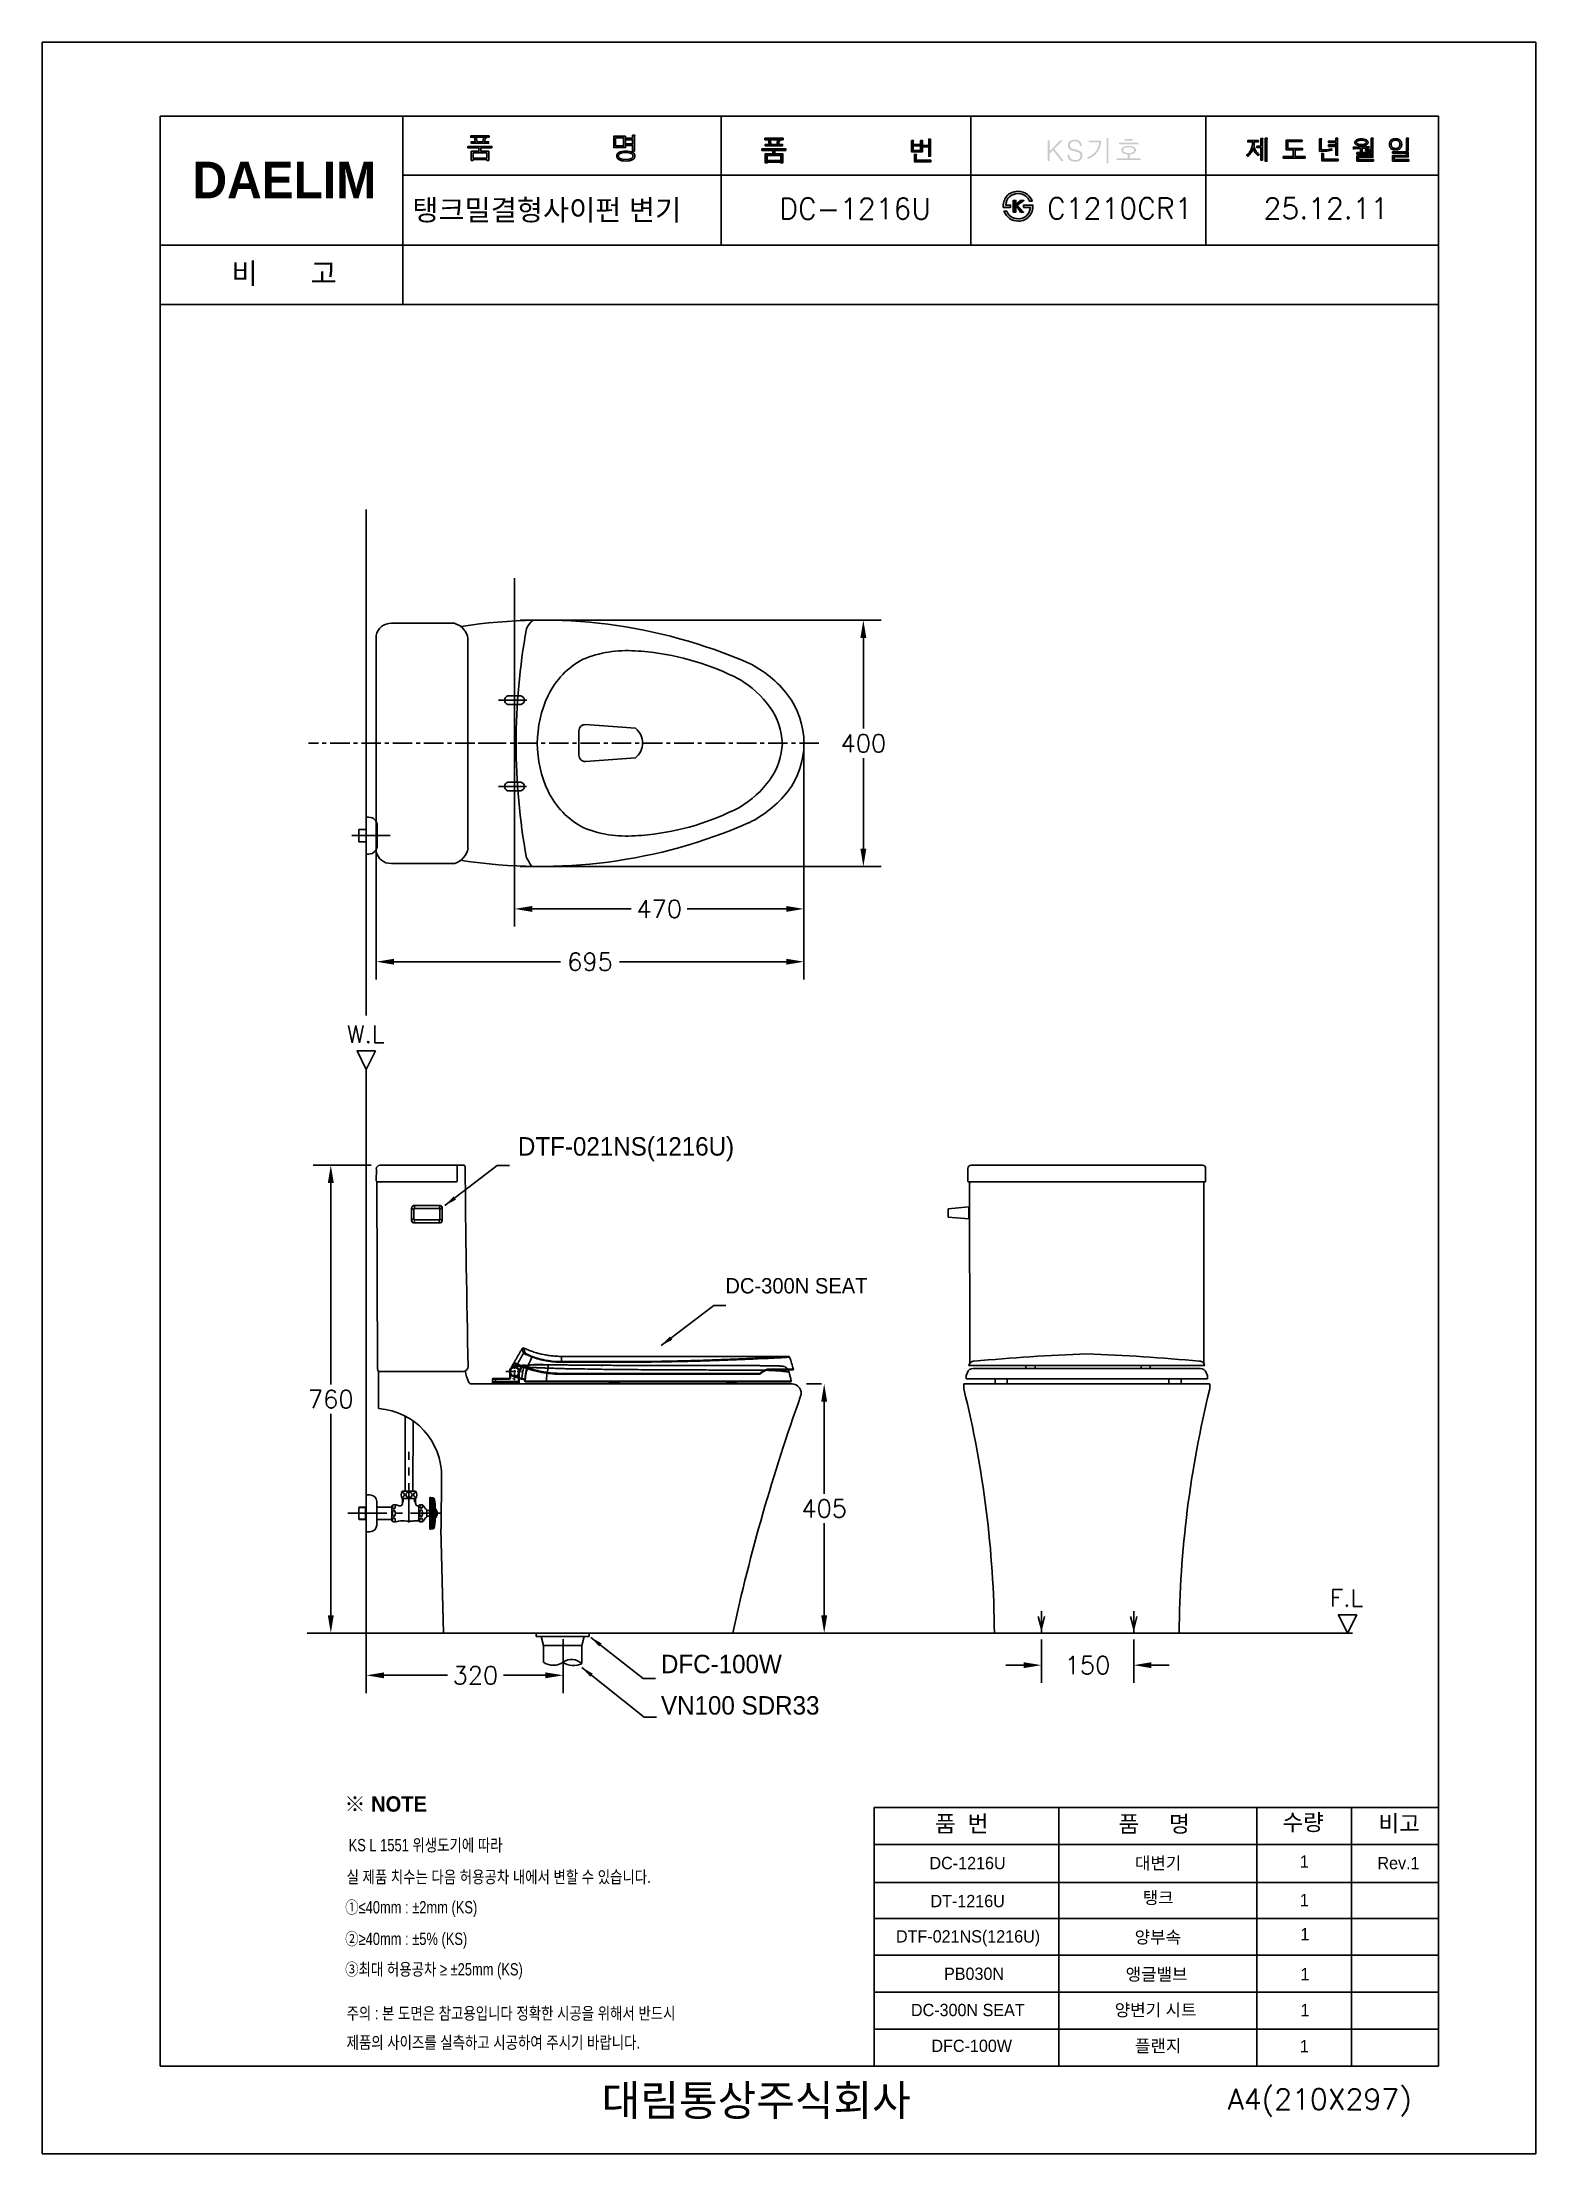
# Model space of a CAD drawing. Extents: x 64095 to 66520, y 58026 to 61456.
import ezdxf
from ezdxf.lldxf.tags import DXFTag

# ---------------------------------------------------------------- set-up
doc = ezdxf.new("R2010")
doc.units = 0
doc.header["$MEASUREMENT"] = 0
doc.linetypes.add('BORDER', pattern=[18, 5, -2, 5, -2, 2, -2])
doc.linetypes.add('CENTER', pattern=[50.8, 31.75, -6.35, 6.35, -6.35])
doc.layers.get('0').update_dxf_attribs({"linetype": 'CONTINUOUS'})
doc.layers.get('Defpoints').update_dxf_attribs({"linetype": 'CONTINUOUS'})
for name, color, linetype in [('1', 2, 'CONTINUOUS'), ('11', 7, 'CONTINUOUS'), ('2', 2, 'CONTINUOUS'), ('4', 3, 'CONTINUOUS'), ('6', 5, 'CONTINUOUS'), ('CENTER', 1, 'CONTINUOUS'), ('DEFAULT', 7, 'CONTINUOUS'), ('Dim', 4, 'CONTINUOUS'), ('FAUCET', 4, 'CONTINUOUS'), ('LAYER_02', 7, 'CONTINUOUS'), ('LINE', 7, 'CONTINUOUS'), ('LINE @ 1 VP1', 7, 'CONTINUOUS'), ('LINE @ 1 VPModel', 7, 'CONTINUOUS'), ('MAIN', 7, 'CONTINUOUS'), ('Make2D$보임$접선', 18, 'CONTINUOUS'), ('POINT', 3, 'CONTINUOUS'), ('YA', 7, 'CONTINUOUS')]:
    doc.layers.add(name, color=color, linetype=linetype)
doc.layers.add('AM_6', color=2, linetype='CONTINUOUS', lineweight=30)
doc.styles.add('h', font='', dxfattribs={"height": 30})
doc.styles.add('MtXpl_', font='')
doc.styles.get("Standard").update_dxf_attribs({"font": 'txt.shx', "bigfont": 'ghs.shx'})
doc.styles.add('굴림', font='', dxfattribs={"height": 3.2})
doc.styles.add('스타일1', font='txt.shx', dxfattribs={"bigfont": 'ghs.shx'})
doc.styles.get('h').set_extended_font_data('Haansoft Batang')
doc.styles.get('MtXpl_').set_extended_font_data('Gulim', bold=True)
doc.styles.get('굴림').set_extended_font_data('Gulim')
tags = doc.linetypes.add('Amconstr', pattern=[9999, 9999, 0]).pattern_tags.tags
tags[6:7] = [DXFTag(74, 4), DXFTag(75, 0), DXFTag(340, '0'), DXFTag(46, 1.0), DXFTag(50, 0.0), DXFTag(44, 0.0), DXFTag(45, 0.0)]
tags[4:5] = [DXFTag(74, 4), DXFTag(75, 0), DXFTag(340, '0'), DXFTag(46, 1.0), DXFTag(50, 0.0), DXFTag(44, 0.0), DXFTag(45, 0.0)]
doc.dimstyles.new('SERIM', dxfattribs={"dimscale": 10, "dimtxt": 3, "dimasz": 2, "dimexe": 1, "dimexo": 1.5, "dimgap": 1, "dimtad": 1, "dimtoh": 1, "dimdec": 0, "dimdsep": 46, "dimtxsty": 'h', "dimcen": -0.3, "dimclrt": 2, "dimadec": 0, "dimazin": 0, "dimtfac": 1, "dimtdec": 0, "dimtmove": 1, "dimatfit": 3, "dimfxl": 0, "dimtolj": 1, "dimtzin": 0, "dimarcsym": 0})
doc.dimstyles.get("Standard").update_dxf_attribs({"dimtxt": 0.18, "dimasz": 0.18, "dimexe": 0.18, "dimexo": 0.0625, "dimgap": 0.09, "dimtad": 0, "dimtih": 1, "dimtoh": 1, "dimdec": 4, "dimzin": 0, "dimdsep": 46, "dimtxsty": 'Standard', "dimcen": 0.09, "dimadec": 0, "dimazin": 0, "dimtfac": 1, "dimtdec": 4, "dimtofl": 0, "dimtmove": 0, "dimatfit": 0, "dimfxl": 0, "dimtolj": 1, "dimtzin": 0, "dimarcsym": 0})

msp = doc.modelspace()

# ---------------------------------------------------------------- texts
at = {"color": 3, "style": '굴림', "width": 0.8}
for s, p in [('KS L 1551 위생도기에 따라', (64592.5, 58517.1)), ('실 제품 치수는 다음 허용공차 내에서 변할 수 있습니다.', (64589.1, 58465.4)), ('①≤40mm : ±2mm (KS)', (64586.8, 58416.1)), ('②≥40mm : ±5%%% (KS)', (64586.8, 58364.8)), ('③최대 허용공차 ≥ ±25mm (KS)', (64586.8, 58315.3))]:
    msp.add_text(s, height=20, dxfattribs=at).set_placement(p)
at = {"color": 1, "style": '굴림', "width": 0.8}
for s, p in [('주의 : 본 도면은 참고용입니다 정확한 시공을 위해서 반드시', (64589.1, 58243.8)), ('제품의 사이즈를 실측하고 시공하여 주시기 바랍니다.', (64589.1, 58196.4))]:
    msp.add_text(s, height=20, dxfattribs=at).set_placement(p)
at = {"layer": '2', "style": 'MtXpl_'}
msp.add_text('※ NOTE', height=25, dxfattribs=at).set_placement((64585.7, 58581.4))
at = {"layer": 'AM_6', "color": 0, "char_height": 30, "attachment_point": 4}
for s, insert in [('{\\fGulim|b0|i0|c129|p50;DTF-021NS(1216U)}', (64867.4, 59657.7)), ('{\\fGulim|b0|i0|c129|p50;DFC-100W}', (65099.7, 58821.1)), ('{\\fGulim|b0|i0|c129|p50;VN100 SDR33}', (65099.7, 58753.9))]:
    msp.add_mtext(s, dxfattribs=dict(at, insert=insert))
at = {"layer": 'AM_6', "color": 0, "insert": (65204.3, 59435.6), "char_height": 25, "attachment_point": 4, "style": 'h'}
msp.add_mtext('{\\fGulim|b0|i0|c129|p50;DC-300N SEAT}', dxfattribs=at)
at = {"layer": 'Dim', "color": 0, "attachment_point": 1, "style": '스타일1'}
for s, insert, char_height, width in [('{\\fGulim|b0|i0|c129|p50; 탱크밀결형사이펀 변기}', (64683.6, 61200.3), 33.819, 639), ('{\\fGulim|b0|i0|c129|p50;DC-1216U}', (65535.8, 58507.9), 20, 147), ('{\\fGulim|b0|i0|c129|p50;대변기}', (65869.4, 58507.9), 20, 147), ('{\\fGulim|b0|i0|c129|p50;Rev.1}', (66263.3, 58507.9), 20, 147), ('{\\fGulim|b0|i0|c129|p50;탱크}', (65882.2, 58451.6), 20, 147), ('{\\fGulim|b0|i0|c129|p50;DT-1216U}', (65537.4, 58446.2), 20, 147), ('{\\fGulim|b0|i0|c129|p50;DTF-021NS(1216U)}', (65481.4, 58388.8), 20, 147), ('{\\fGulim|b0|i0|c129|p50;양부속}', (65869, 58387.5), 20, 290), ('{\\fGulim|b0|i0|c129|p50;PB030N}', (65559.4, 58328.1), 20, 17), ('{\\fGulim|b0|i0|c129|p50;앵글밸브}', (65854.4, 58327.3), 20, 315), ('{\\fGulim|b0|i0|c129|p50;DC-300N SEAT}', (65505.7, 58269.2), 20, 220.877), ('{\\fGulim|b0|i0|c129|p50;양변기 시트}', (65836.6, 58269.3), 20, 212), ('{\\fGulim|b0|i0|c129|p50;플랜지}', (65869.5, 58210.9), 20, 212), ('{\\fGulim|b0|i0|c129|p50;DFC-100W}', (65539, 58211), 20, 17), ('{\\fGulim|b0|i0|c129|p50;       대림통상주식회사\\P}', (64876.2, 58137.3), 50, 1090)]:
    msp.add_mtext(s, dxfattribs=dict(at, insert=insert, char_height=char_height, width=width))
for s, insert, char_height in [('{\\fGulim|b0|i0|c129|p50;비       고}', (64402.2, 61097.5), 33.819), ('{\\fGulim|b0|i0|c129|p50;품  번}', (65544.8, 58575.1), 26.746), ('{\\fGulim|b0|i0|c129|p50;품     명}', (65842.7, 58574.9), 26.746), ('{\\fGulim|b0|i0|c129|p50;수량}', (66109, 58577.5), 26.746), ('{\\fGulim|b0|i0|c129|p50;비고}', (66265, 58575.6), 26.746), ('{\\fGulim|b0|i0|c129|p50;1\\P}', (66137.3, 58510.4), 20), ('{\\fGulim|b0|i0|c129|p50;1\\P}', (66137.3, 58447.8), 20), ('{\\fGulim|b0|i0|c129|p50;1\\P}', (66138.2, 58392.4), 20), ('{\\fGulim|b0|i0|c129|p50;1\\P}', (66138.3, 58327.4), 20), ('{\\fGulim|b0|i0|c129|p50;1\\P}', (66138.3, 58269), 20), ('{\\fGulim|b0|i0|c129|p50;1\\P}', (66137.3, 58210.4), 20)]:
    msp.add_mtext(s, dxfattribs=dict(at, insert=insert, char_height=char_height))
at = {"layer": 'LAYER_02', "color": 0}
for s, p in [('W.L', (64589.6, 59830.4)), ('F.L', (66186.1, 58914.5))]:
    msp.add_text(s, height=27.99, dxfattribs=at).set_placement(p)
at = {"layer": 'YA', "color": 7}
for s, height, p in [('DC-1216U', 33.82, (65291.8, 61168.8)), ('C1210CR1', 33.82, (65726.7, 61169.3)), ('25.12.11', 33.82, (66078.3, 61169.3)), ('A4(210X297)', 33.819, (66020.2, 58097.3))]:
    msp.add_text(s, height=height, dxfattribs=at).set_placement(p)
at = {"layer": 'YA', "color": 7, "insert": (64339, 61261.9), "char_height": 59.437, "width": 290.871, "attachment_point": 1, "style": 'h'}
msp.add_mtext('{\\fHYGraphic-Medium|b1|i0|c129|p18;DAELIM}', dxfattribs=at)

# ---------------------------------------------------------------- blocks, each defined once
blk = doc.blocks.new('*D5')
at = {"layer": 'Defpoints', "color": 0}
for p in [(64861.9, 60595.4), (65331.9, 60317), (64861.9, 60048)]:
    blk.add_point(p, dxfattribs=at)
at = {"layer": 'Dim', "color": 0, "lineweight": -2}
for p, q in [((64861.9, 60585.4), (64861.9, 60019.2)), ((65331.9, 60307), (65331.9, 60019.2)), ((64890.7, 60048), (65051.3, 60048)), ((65303.1, 60048), (65142.5, 60048))]:
    blk.add_line(p, q, dxfattribs=at)
at = {"layer": 'Dim', "color": 0}
for points in [[(64890.7, 60052.8), (64890.7, 60043.2), (64861.9, 60048)], [(65303.1, 60052.8), (65303.1, 60043.2), (65331.9, 60048)]]:
    blk.add_solid(points, dxfattribs=at)
at = {"layer": 'Dim', "color": 0, "insert": (65096.9, 60048), "char_height": 35.2, "attachment_point": 5}
blk.add_mtext('\\A1;{\\H0.81818x;470}', dxfattribs=at)
blk = doc.blocks.new('*D6')
at = {"layer": 'Defpoints', "color": 0}
for p in [(64860.9, 60517), (64860.9, 60116.9), (65428.4, 60116.9)]:
    blk.add_point(p, dxfattribs=at)
at = {"layer": 'Dim', "color": 0, "lineweight": -2}
for p, q in [((64870.9, 60517), (65457.2, 60517)), ((65428.4, 60488.2), (65428.4, 60341)), ((65428.4, 60145.7), (65428.4, 60293)), ((64870.9, 60116.9), (65457.2, 60116.9))]:
    blk.add_line(p, q, dxfattribs=at)
at = {"layer": 'Dim', "color": 0}
for points in [[(65423.6, 60488.2), (65433.2, 60488.2), (65428.4, 60517)], [(65423.6, 60145.7), (65433.2, 60145.7), (65428.4, 60116.9)]]:
    blk.add_solid(points, dxfattribs=at)
at = {"layer": 'Dim', "color": 0, "insert": (65428.4, 60317), "char_height": 28.8, "attachment_point": 5}
blk.add_mtext('\\A1;400', dxfattribs=at)
blk = doc.blocks.new('*D8')
at = {"layer": 'Defpoints', "color": 0}
for p in [(65370.6, 59276.4), (65364.8, 58871.4), (65370.6, 58871.4)]:
    blk.add_point(p, dxfattribs=at)
at = {"layer": 'Dim', "color": 0, "lineweight": -2}
for p, q in [((65360.6, 59276.4), (65336, 59276.4)), ((65364.8, 59247.6), (65364.8, 59097.9)), ((65364.8, 58900.2), (65364.8, 59049.9)), ((65360.6, 58871.4), (65336, 58871.4))]:
    blk.add_line(p, q, dxfattribs=at)
at = {"layer": 'Dim', "color": 0}
for points in [[(65360, 59247.6), (65369.6, 59247.6), (65364.8, 59276.4)], [(65360, 58900.2), (65369.6, 58900.2), (65364.8, 58871.4)]]:
    blk.add_solid(points, dxfattribs=at)
at = {"layer": 'Dim', "color": 0, "insert": (65364.8, 59073.9), "char_height": 28.8, "attachment_point": 5}
blk.add_mtext('\\A1;405', dxfattribs=at)
blk = doc.blocks.new('*D9')
at = {"layer": 'Defpoints', "color": 0}
for p in [(64621.1, 58871.4), (64940.9, 58871.4), (64621.1, 58802.9)]:
    blk.add_point(p, dxfattribs=at)
at = {"layer": 'Dim', "color": 0, "lineweight": -2}
for p, q in [((64621.1, 58861.4), (64621.1, 58774.1)), ((64940.9, 58861.4), (64940.9, 58774.1)), ((64649.9, 58802.9), (64752.8, 58802.9)), ((64912.1, 58802.9), (64844, 58802.9))]:
    blk.add_line(p, q, dxfattribs=at)
at = {"layer": 'Dim', "color": 0}
for points in [[(64649.9, 58807.7), (64649.9, 58798.1), (64621.1, 58802.9)], [(64912.1, 58807.7), (64912.1, 58798.1), (64940.9, 58802.9)]]:
    blk.add_solid(points, dxfattribs=at)
at = {"layer": 'Dim', "color": 0, "insert": (64798.4, 58802.9), "char_height": 28.8, "attachment_point": 5}
blk.add_mtext('\\A1;320', dxfattribs=at)
blk = doc.blocks.new('*D10')
at = {"layer": 'Defpoints', "color": 0}
for p in [(64563.5, 59631.6), (64638.9, 59631.6), (64620.9, 58871.4)]:
    blk.add_point(p, dxfattribs=at)
at = {"layer": 'Dim', "color": 0, "lineweight": -2}
for p, q in [((64628.9, 59631.6), (64534.7, 59631.6)), ((64563.5, 59602.8), (64563.5, 59275.5)), ((64563.5, 58900.2), (64563.5, 59227.5)), ((64610.9, 58871.4), (64534.7, 58871.4))]:
    blk.add_line(p, q, dxfattribs=at)
at = {"layer": 'Dim', "color": 0}
for points in [[(64558.7, 59602.8), (64568.3, 59602.8), (64563.5, 59631.6)], [(64558.7, 58900.2), (64568.3, 58900.2), (64563.5, 58871.4)]]:
    blk.add_solid(points, dxfattribs=at)
at = {"layer": 'Dim', "color": 0, "insert": (64563.5, 59251.5), "char_height": 28.8, "attachment_point": 5}
blk.add_mtext('\\A1;760', dxfattribs=at)
blk = doc.blocks.new('*D11')
at = {"layer": 'Defpoints', "color": 0}
for p in [(64637.3, 60317), (65331.9, 60317), (65331.9, 59962.2)]:
    blk.add_point(p, dxfattribs=at)
at = {"layer": 'Dim', "color": 0, "lineweight": -2}
for p, q in [((64637.3, 60307), (64637.3, 59933.4)), ((65331.9, 60307), (65331.9, 59933.4)), ((64666.1, 59962.2), (64936.6, 59962.2)), ((65303.1, 59962.2), (65032.6, 59962.2))]:
    blk.add_line(p, q, dxfattribs=at)
at = {"layer": 'Dim', "color": 0}
for points in [[(64666.1, 59967), (64666.1, 59957.4), (64637.3, 59962.2)], [(65303.1, 59967), (65303.1, 59957.4), (65331.9, 59962.2)]]:
    blk.add_solid(points, dxfattribs=at)
at = {"layer": 'Dim', "color": 0, "insert": (64984.6, 59962.2), "char_height": 28.8, "attachment_point": 5}
blk.add_mtext('\\A1;695', dxfattribs=at)
blk = doc.blocks.new('*D12')
at = {"layer": 'Defpoints', "color": 0}
for p in [(65717.5, 58871.1), (65867.5, 58871.1), (65867.5, 58819.4)]:
    blk.add_point(p, dxfattribs=at)
at = {"layer": 'Dim', "color": 0, "lineweight": -2}
for p, q in [((65717.5, 58861.1), (65717.5, 58790.6)), ((65867.5, 58861.1), (65867.5, 58790.6)), ((65688.7, 58819.4), (65659.9, 58819.4)), ((65896.3, 58819.4), (65925.1, 58819.4))]:
    blk.add_line(p, q, dxfattribs=at)
at = {"layer": 'Dim', "color": 0}
for points in [[(65688.7, 58824.2), (65688.7, 58814.6), (65717.5, 58819.4)], [(65896.3, 58824.2), (65896.3, 58814.6), (65867.5, 58819.4)]]:
    blk.add_solid(points, dxfattribs=at)
at = {"layer": 'Dim', "color": 0, "insert": (65792.5, 58819.4), "char_height": 28.8, "attachment_point": 5}
blk.add_mtext('\\A1;150', dxfattribs=at)
blk = doc.blocks.new('*U73')
at = {"layer": 'LINE @ 1 VP1', "linetype": 'Amconstr'}
h = blk.add_hatch(color=256, dxfattribs=at)
h.dxf.hatch_style = 1
h.paths.add_polyline_path([(65275.6, 61290.1), (65269, 61290.1), (65269, 61287.7), (65297.3, 61287.7), (65297.3, 61290.1), (65290.7, 61290.1), (65291.9, 61294.5), (65292, 61294.9), (65292.6, 61295.6), (65292.7, 61295.7), (65292.7, 61295.7), (65292.7, 61295.8), (65292.7, 61295.8), (65292.7, 61295.8), (65292.7, 61295.8), (65292.7, 61295.9), (65292.7, 61295.9), (65292.7, 61295.9), (65292.7, 61295.9), (65292.7, 61295.9), (65292.6, 61296), (65292.4, 61296), (65291.7, 61296.2), (65289.2, 61296.6), (65287.8, 61290.1), (65278.6, 61290.1), (65277.4, 61295), (65277.5, 61295.5), (65277.7, 61295.8), (65277.7, 61295.9), (65277.7, 61296), (65277.7, 61296), (65277.7, 61296), (65277.7, 61296.1), (65277.7, 61296.1), (65277.7, 61296.1), (65277.7, 61296.1), (65277.7, 61296.2), (65277.7, 61296.2), (65277.6, 61296.2), (65277.6, 61296.2), (65277.5, 61296.2), (65277.2, 61296.3), (65276.3, 61296.3), (65274.2, 61296.3)])
h.paths.add_polyline_path([(65263.7, 61282.7), (65263.7, 61280.2), (65281.6, 61280.2), (65281.6, 61274.7), (65269, 61274.7), (65269, 61259.9), (65272.2, 61259.9), (65272.2, 61261.2), (65294.2, 61261.2), (65294.2, 61259.9), (65297.4, 61259.9), (65297.4, 61274.7), (65284.8, 61274.7), (65284.8, 61280.2), (65302.7, 61280.2), (65302.7, 61282.7)])
h.paths.add_polyline_path([(65294.2, 61272.1), (65294.2, 61263.8), (65272.2, 61263.8), (65272.2, 61272.1)], flags=16)
at = {"layer": 'LINE @ 1 VPModel', "linetype": 'Amconstr'}
h = blk.add_hatch(color=256, dxfattribs=at)
h.dxf.hatch_style = 1
h.paths.add_polyline_path([(65275.6, 61290.1), (65269, 61290.1), (65269, 61287.7), (65297.3, 61287.7), (65297.3, 61290.1), (65290.7, 61290.1), (65291.9, 61294.5), (65292, 61294.9), (65292.6, 61295.6), (65292.7, 61295.7), (65292.7, 61295.7), (65292.7, 61295.8), (65292.7, 61295.8), (65292.7, 61295.8), (65292.7, 61295.8), (65292.7, 61295.9), (65292.7, 61295.9), (65292.7, 61295.9), (65292.7, 61295.9), (65292.7, 61295.9), (65292.6, 61296), (65292.4, 61296), (65291.7, 61296.2), (65289.2, 61296.6), (65287.8, 61290.1), (65278.6, 61290.1), (65277.4, 61295), (65277.5, 61295.5), (65277.7, 61295.8), (65277.7, 61295.9), (65277.7, 61296), (65277.7, 61296), (65277.7, 61296), (65277.7, 61296.1), (65277.7, 61296.1), (65277.7, 61296.1), (65277.7, 61296.1), (65277.7, 61296.2), (65277.7, 61296.2), (65277.6, 61296.2), (65277.6, 61296.2), (65277.5, 61296.2), (65277.2, 61296.3), (65276.3, 61296.3), (65274.2, 61296.3)])
h.paths.add_polyline_path([(65263.7, 61282.7), (65263.7, 61280.2), (65281.6, 61280.2), (65281.6, 61274.7), (65269, 61274.7), (65269, 61259.9), (65272.2, 61259.9), (65272.2, 61261.2), (65294.2, 61261.2), (65294.2, 61259.9), (65297.4, 61259.9), (65297.4, 61274.7), (65284.8, 61274.7), (65284.8, 61280.2), (65302.7, 61280.2), (65302.7, 61282.7)])
h.paths.add_polyline_path([(65294.2, 61272.1), (65294.2, 61263.8), (65272.2, 61263.8), (65272.2, 61272.1)], flags=16)
blk = doc.blocks.new('*U74')
at = {"layer": 'LINE @ 1 VP1', "linetype": 'Amconstr'}
h = blk.add_hatch(color=256, dxfattribs=at)
h.dxf.hatch_style = 1
h.paths.add_polyline_path([(65298, 61299.9), (65268.4, 61299.9), (65268.4, 61297.5), (65298, 61297.5)])
at = {"layer": 'LINE @ 1 VPModel', "linetype": 'Amconstr'}
h = blk.add_hatch(color=256, dxfattribs=at)
h.dxf.hatch_style = 1
h.paths.add_polyline_path([(65298, 61299.9), (65268.4, 61299.9), (65268.4, 61297.5), (65298, 61297.5)])
blk = doc.blocks.new('*U75')
at = {"layer": 'LINE @ 1 VP1', "linetype": 'Amconstr'}
h = blk.add_hatch(color=256, dxfattribs=at)
h.dxf.hatch_style = 1
h.paths.add_polyline_path([(65524.2, 61294.8), (65524.2, 61295.2), (65524.4, 61295.5), (65524.5, 61295.7), (65524.5, 61295.8), (65524.5, 61295.9), (65524.5, 61296), (65524.5, 61296), (65524.5, 61296), (65524.5, 61296), (65524.5, 61296.1), (65524.5, 61296.1), (65524.5, 61296.1), (65524.4, 61296.1), (65524.4, 61296.1), (65524.3, 61296.2), (65524.2, 61296.2), (65524, 61296.3), (65523.2, 61296.3), (65521.3, 61296.3), (65521.3, 61289.7), (65509.4, 61289.7), (65509.4, 61295), (65509.5, 61295.4), (65509.7, 61295.7), (65509.8, 61295.9), (65509.8, 61295.9), (65509.9, 61296), (65509.9, 61296), (65509.9, 61296.1), (65509.9, 61296.1), (65509.9, 61296.1), (65509.9, 61296.1), (65509.8, 61296.1), (65509.8, 61296.2), (65509.8, 61296.2), (65509.8, 61296.2), (65509.8, 61296.2), (65509.8, 61296.2), (65509.7, 61296.2), (65509.5, 61296.3), (65508.8, 61296.3), (65506.7, 61296.3), (65506.7, 61277.9), (65524.2, 61277.9), (65524.2, 61286), (65534.5, 61286), (65534.5, 61270.8), (65537.3, 61270.8), (65537.3, 61297.1), (65537.4, 61297.5), (65537.6, 61297.8), (65537.6, 61298), (65537.7, 61298.2), (65537.7, 61298.2), (65537.7, 61298.3), (65537.7, 61298.3), (65537.7, 61298.3), (65537.7, 61298.3), (65537.7, 61298.4), (65537.6, 61298.4), (65537.6, 61298.4), (65537.6, 61298.5), (65537.6, 61298.5), (65537.5, 61298.5), (65537.4, 61298.5), (65537.2, 61298.6), (65536.8, 61298.6), (65534.5, 61298.6), (65534.5, 61288.3), (65524.2, 61288.3)])
h.paths.add_polyline_path([(65521.3, 61287.4), (65521.3, 61280.1), (65509.4, 61280.1), (65509.4, 61287.4)], flags=16)
h.paths.add_polyline_path([(65514.5, 61273.3), (65514.4, 61273.1), (65514.3, 61272.8), (65514.2, 61272.5), (65514.2, 61264.2), (65538.2, 61264.2), (65538.2, 61261.9), (65511.4, 61261.9), (65511.4, 61273.7), (65513.5, 61273.7), (65514.2, 61273.7), (65514.3, 61273.6), (65514.5, 61273.6), (65514.5, 61273.5), (65514.5, 61273.4)])
at = {"layer": 'LINE @ 1 VPModel', "linetype": 'Amconstr'}
h = blk.add_hatch(color=256, dxfattribs=at)
h.dxf.hatch_style = 1
h.paths.add_polyline_path([(65524.2, 61294.8), (65524.2, 61295.2), (65524.4, 61295.5), (65524.5, 61295.7), (65524.5, 61295.8), (65524.5, 61295.9), (65524.5, 61296), (65524.5, 61296), (65524.5, 61296), (65524.5, 61296), (65524.5, 61296.1), (65524.5, 61296.1), (65524.5, 61296.1), (65524.4, 61296.1), (65524.4, 61296.1), (65524.3, 61296.2), (65524.2, 61296.2), (65524, 61296.3), (65523.2, 61296.3), (65521.3, 61296.3), (65521.3, 61289.7), (65509.4, 61289.7), (65509.4, 61295), (65509.5, 61295.4), (65509.7, 61295.7), (65509.8, 61295.9), (65509.8, 61295.9), (65509.9, 61296), (65509.9, 61296), (65509.9, 61296.1), (65509.9, 61296.1), (65509.9, 61296.1), (65509.9, 61296.1), (65509.8, 61296.1), (65509.8, 61296.2), (65509.8, 61296.2), (65509.8, 61296.2), (65509.8, 61296.2), (65509.8, 61296.2), (65509.7, 61296.2), (65509.5, 61296.3), (65508.8, 61296.3), (65506.7, 61296.3), (65506.7, 61277.9), (65524.2, 61277.9), (65524.2, 61286), (65534.5, 61286), (65534.5, 61270.8), (65537.3, 61270.8), (65537.3, 61297.1), (65537.4, 61297.5), (65537.6, 61297.8), (65537.6, 61298), (65537.7, 61298.2), (65537.7, 61298.2), (65537.7, 61298.3), (65537.7, 61298.3), (65537.7, 61298.3), (65537.7, 61298.3), (65537.7, 61298.4), (65537.6, 61298.4), (65537.6, 61298.4), (65537.6, 61298.5), (65537.6, 61298.5), (65537.5, 61298.5), (65537.4, 61298.5), (65537.2, 61298.6), (65536.8, 61298.6), (65534.5, 61298.6), (65534.5, 61288.3), (65524.2, 61288.3)])
h.paths.add_polyline_path([(65521.3, 61287.4), (65521.3, 61280.1), (65509.4, 61280.1), (65509.4, 61287.4)], flags=16)
h.paths.add_polyline_path([(65514.5, 61273.3), (65514.4, 61273.1), (65514.3, 61272.8), (65514.2, 61272.5), (65514.2, 61264.2), (65538.2, 61264.2), (65538.2, 61261.9), (65511.4, 61261.9), (65511.4, 61273.7), (65513.5, 61273.7), (65514.2, 61273.7), (65514.3, 61273.6), (65514.5, 61273.6), (65514.5, 61273.5), (65514.5, 61273.4)])
blk = doc.blocks.new('*U76')
at = {"layer": 'LINE @ 1 VP1', "linetype": 'Amconstr'}
h = blk.add_hatch(color=256, dxfattribs=at)
h.dxf.hatch_style = 1
h.paths.add_polyline_path([(65738.5, 61282.7), (65752.3, 61296.8), (65748.2, 61296.8), (65730.7, 61278.7), (65730.7, 61296.8), (65727.6, 61296.8), (65727.6, 61262.8), (65730.7, 61262.8), (65730.7, 61274.8), (65736.4, 61280.6), (65750, 61262.8), (65753.9, 61262.8)])
h.paths.add_polyline_path([(65764.8, 61285.1), (65764.6, 61285.5), (65764.3, 61285.9), (65764.1, 61286.3), (65764, 61286.8), (65763.9, 61287.3), (65763.8, 61288.4), (65763.8, 61289.2), (65763.9, 61289.9), (65764.1, 61290.6), (65764.3, 61291.2), (65764.6, 61291.8), (65764.9, 61292.3), (65765.3, 61292.8), (65765.8, 61293.2), (65766.3, 61293.6), (65766.9, 61293.9), (65767.6, 61294.2), (65768.3, 61294.5), (65769.8, 61294.8), (65771.6, 61294.9), (65773.4, 61294.7), (65775.1, 61294.4), (65775.8, 61294.1), (65776.5, 61293.8), (65777.1, 61293.4), (65777.7, 61292.9), (65778.2, 61292.4), (65778.7, 61291.8), (65779, 61291.2), (65779.4, 61290.5), (65779.6, 61289.8), (65779.8, 61289), (65779.9, 61287.3), (65783.2, 61287.3), (65783, 61289.6), (65782.7, 61290.7), (65782.4, 61291.7), (65782, 61292.6), (65781.4, 61293.4), (65780.8, 61294.2), (65780.1, 61294.9), (65779.3, 61295.5), (65778.5, 61296.1), (65777.5, 61296.6), (65776.5, 61296.9), (65774.3, 61297.5), (65771.8, 61297.6), (65769.3, 61297.5), (65767.1, 61297), (65766.1, 61296.6), (65765.1, 61296.2), (65764.3, 61295.7), (65763.5, 61295.1), (65762.8, 61294.5), (65762.2, 61293.8), (65761.7, 61293), (65761.3, 61292.2), (65760.9, 61291.4), (65760.7, 61290.5), (65760.6, 61289.5), (65760.5, 61288.5), (65760.7, 61286.7), (65760.8, 61285.8), (65761.1, 61285), (65761.4, 61284.3), (65761.8, 61283.6), (65762.3, 61283), (65762.8, 61282.5), (65763.4, 61282), (65764, 61281.6), (65765.6, 61280.7), (65769.9, 61279.3), (65773, 61278.5), (65776.8, 61277.3), (65778.1, 61276.7), (65778.7, 61276.4), (65779.1, 61276.1), (65779.5, 61275.6), (65779.9, 61275.2), (65780.3, 61274.6), (65780.5, 61274.1), (65780.7, 61273.5), (65780.9, 61272.8), (65781, 61271.3), (65781, 61270.5), (65780.9, 61269.8), (65780.7, 61269.2), (65780.4, 61268.5), (65780.1, 61268), (65779.7, 61267.4), (65779.3, 61266.9), (65778.7, 61266.4), (65778.1, 61266), (65777.5, 61265.6), (65776.8, 61265.3), (65776.1, 61265.1), (65774.4, 61264.7), (65772.5, 61264.6), (65770.3, 61264.7), (65768.4, 61265.2), (65767.6, 61265.5), (65766.8, 61265.9), (65766.1, 61266.3), (65765.5, 61266.9), (65764.9, 61267.4), (65764.4, 61268.1), (65764, 61268.8), (65763.6, 61269.5), (65763.3, 61270.3), (65763.2, 61271.2), (65763, 61273.1), (65759.8, 61273.1), (65759.8, 61272.8), (65760, 61270.3), (65760.2, 61269.2), (65760.6, 61268.2), (65761, 61267.2), (65761.6, 61266.3), (65762.2, 61265.4), (65763, 61264.7), (65763.9, 61264), (65764.8, 61263.4), (65765.9, 61263), (65767, 61262.6), (65769.6, 61262), (65772.5, 61261.8), (65775, 61262), (65777.3, 61262.5), (65778.3, 61262.9), (65779.3, 61263.4), (65780.2, 61263.9), (65781, 61264.5), (65781.7, 61265.2), (65782.4, 61266), (65782.9, 61266.8), (65783.3, 61267.6), (65783.7, 61268.5), (65783.9, 61269.5), (65784.1, 61270.5), (65784.1, 61271.6), (65784, 61273.6), (65783.8, 61274.5), (65783.5, 61275.3), (65783.1, 61276.1), (65782.7, 61276.8), (65782.1, 61277.5), (65781.5, 61278.1), (65780.9, 61278.6), (65780.1, 61279.1), (65778.3, 61280.1), (65776.1, 61280.9), (65773.5, 61281.7), (65769.5, 61282.6), (65768.1, 61283), (65766.9, 61283.5), (65765.9, 61284.1), (65765.5, 61284.4), (65765.1, 61284.7)])
h.paths.add_polyline_path([(65814.1, 61290.6), (65814.9, 61296.2), (65794.2, 61296.2), (65794.2, 61293.6), (65811.5, 61293.6), (65810.8, 61289.2), (65809.5, 61285.1), (65807.6, 61281.3), (65805.1, 61277.9), (65802.3, 61275.1), (65799.1, 61272.6), (65795.6, 61270.6), (65791.7, 61269), (65793.8, 61266.4), (65798.2, 61268.6), (65802, 61271), (65805.2, 61273.8), (65808, 61276.9), (65810.6, 61280.9), (65812.7, 61285.5)])
h.paths.add_polyline_path([(65826.5, 61298.7), (65826.6, 61299.3), (65826.8, 61299.7), (65826.9, 61299.9), (65827, 61300), (65827, 61300.1), (65827, 61300.1), (65827, 61300.1), (65827, 61300.2), (65827, 61300.2), (65827, 61300.2), (65827, 61300.2), (65827, 61300.2), (65827, 61300.2), (65826.9, 61300.3), (65826.9, 61300.3), (65826.9, 61300.3), (65826.8, 61300.3), (65826.5, 61300.4), (65825.6, 61300.4), (65823.4, 61300.4), (65823.4, 61259), (65826.5, 61259)])
h.paths.add_polyline_path([(65866, 61298.6), (65852.6, 61298.6), (65852.6, 61296.2), (65866, 61296.2)])
h.paths.add_polyline_path([(65874.9, 61292.7), (65843.6, 61292.7), (65843.6, 61290.3), (65874.9, 61290.3)])
h.paths.add_polyline_path([(65868.2, 61285.6), (65867.4, 61286.1), (65866.5, 61286.5), (65864.4, 61287.2), (65862, 61287.5), (65859.3, 61287.7), (65856.5, 61287.5), (65854.1, 61287.2), (65852, 61286.5), (65851.1, 61286.1), (65850.3, 61285.6), (65849.6, 61285.2), (65849, 61284.6), (65848.5, 61284.1), (65848.1, 61283.5), (65847.8, 61282.8), (65847.6, 61282.2), (65847.5, 61281.4), (65847.4, 61280.7), (65847.5, 61280), (65847.6, 61279.4), (65847.8, 61278.7), (65848.1, 61278.2), (65848.4, 61277.6), (65848.8, 61277.1), (65849.3, 61276.6), (65849.9, 61276.1), (65850.6, 61275.6), (65851.4, 61275.2), (65853.2, 61274.6), (65855.3, 61274.1), (65857.7, 61273.9), (65857.7, 61267.4), (65839.7, 61267.4), (65839.7, 61264.9), (65878.8, 61264.9), (65878.8, 61267.4), (65860.8, 61267.4), (65860.8, 61273.9), (65863.2, 61274.1), (65865.3, 61274.6), (65867.1, 61275.2), (65867.9, 61275.6), (65868.6, 61276.1), (65869.2, 61276.6), (65869.7, 61277.1), (65870.1, 61277.6), (65870.5, 61278.2), (65870.7, 61278.7), (65870.9, 61279.4), (65871.1, 61280), (65871.1, 61280.7), (65871.1, 61281.4), (65870.9, 61282.2), (65870.7, 61282.8), (65870.4, 61283.5), (65870, 61284.1), (65869.5, 61284.6), (65868.9, 61285.2)])
h.paths.add_polyline_path([(65855.3, 61285), (65857.2, 61285.2), (65859.3, 61285.3), (65861.4, 61285.2), (65863.2, 61285), (65864.7, 61284.6), (65865.4, 61284.4), (65866, 61284.1), (65866.5, 61283.8), (65866.9, 61283.4), (65867.3, 61283.1), (65867.6, 61282.7), (65867.8, 61282.2), (65868, 61281.8), (65868.1, 61281.3), (65868.1, 61280.7), (65868.1, 61280.2), (65868, 61279.7), (65867.8, 61279.3), (65867.6, 61278.8), (65867.3, 61278.4), (65866.9, 61278), (65866.5, 61277.7), (65866, 61277.4), (65865.4, 61277.1), (65864.7, 61276.8), (65863.2, 61276.5), (65861.4, 61276.2), (65859.3, 61276.1), (65857.2, 61276.2), (65855.3, 61276.5), (65853.8, 61276.8), (65853.1, 61277.1), (65852.5, 61277.4), (65852, 61277.7), (65851.6, 61278), (65851.2, 61278.4), (65850.9, 61278.8), (65850.7, 61279.3), (65850.5, 61279.7), (65850.4, 61280.2), (65850.4, 61280.7), (65850.4, 61281.3), (65850.5, 61281.8), (65850.7, 61282.2), (65850.9, 61282.7), (65851.2, 61283.1), (65851.6, 61283.4), (65852, 61283.8), (65852.5, 61284.1), (65853.1, 61284.4), (65853.8, 61284.6)], flags=16)
h.paths.add_polyline_path([(66069.9, 61296.3), (66052.7, 61296.3), (66052.7, 61294), (66060.5, 61294), (66060.3, 61290.4), (66059.8, 61287.1), (66058.9, 61283.9), (66057.7, 61280.9), (66056.3, 61278.3), (66054.7, 61276.1), (66052.8, 61274.2), (66050.8, 61272.7), (66052.7, 61270.5), (66055.7, 61273.5), (66058.1, 61276.7), (66060.1, 61280.2), (66061.5, 61283.9), (66061.8, 61282.3), (66062.4, 61280.6), (66063.2, 61278.9), (66064.4, 61277.1), (66066.6, 61274.2), (66069.3, 61271.7), (66071.3, 61273.8), (66069.4, 61275.2), (66067.6, 61277), (66066.2, 61279), (66064.9, 61281.4), (66063.8, 61284.4), (66063.2, 61287.5), (66063, 61290.7), (66063.3, 61294), (66069.9, 61294)])
h.paths.add_polyline_path([(66076.8, 61298), (66076.8, 61298.4), (66077, 61298.8), (66077.1, 61299), (66077.1, 61299.1), (66077.2, 61299.2), (66077.2, 61299.2), (66077.2, 61299.2), (66077.2, 61299.2), (66077.1, 61299.3), (66077.1, 61299.3), (66077.1, 61299.3), (66077.1, 61299.3), (66077.1, 61299.3), (66077, 61299.4), (66076.7, 61299.4), (66076, 61299.5), (66073.9, 61299.5), (66073.9, 61287), (66067.5, 61287), (66067.5, 61284.8), (66073.9, 61284.8), (66073.9, 61264.6), (66076.8, 61264.6)])
h.paths.add_polyline_path([(66083.9, 61298.8), (66084, 61299.2), (66084.1, 61299.4), (66084.2, 61299.6), (66084.3, 61299.8), (66084.3, 61299.8), (66084.3, 61299.9), (66084.3, 61299.9), (66084.3, 61299.9), (66084.3, 61300), (66084.3, 61300), (66084.3, 61300), (66084.2, 61300), (66084.2, 61300), (66084.2, 61300), (66084.2, 61300), (66084.1, 61300.1), (66084, 61300.1), (66083.7, 61300.1), (66083.3, 61300.1), (66081.1, 61300.1), (66081.1, 61262.5), (66083.9, 61262.5)])
h.paths.add_polyline_path([(66140.9, 61297.1), (66115.2, 61297.1), (66115.2, 61281), (66126.6, 61281), (66126.6, 61270.2), (66110.3, 61270.2), (66110.3, 61267.9), (66145.8, 61267.9), (66145.8, 61270.2), (66129.5, 61270.2), (66129.5, 61281), (66141.5, 61281), (66141.5, 61283.4), (66118, 61283.4), (66118, 61294.8), (66140.9, 61294.8)])
h.paths.add_polyline_path([(66172.1, 61297.4), (66172.2, 61297.9), (66172.4, 61298.4), (66172.4, 61298.6), (66172.5, 61298.7), (66172.5, 61298.8), (66172.5, 61298.9), (66172.5, 61298.9), (66172.5, 61299), (66172.4, 61299), (66172.4, 61299), (66172.4, 61299), (66172.4, 61299), (66172.4, 61299.1), (66172.3, 61299.1), (66172.2, 61299.1), (66172.1, 61299.2), (66172, 61299.2), (66171.1, 61299.2), (66169.3, 61299.2), (66169.3, 61278.7), (66180.9, 61279.2), (66189.3, 61280.5), (66188.9, 61283), (66180.3, 61281.4), (66172.1, 61281)])
h.paths.add_polyline_path([(66198.6, 61298.9), (66198.6, 61299.2), (66198.8, 61299.5), (66198.9, 61299.7), (66198.9, 61299.8), (66198.9, 61299.9), (66198.9, 61299.9), (66198.9, 61299.9), (66198.9, 61299.9), (66198.9, 61300), (66198.9, 61300), (66198.9, 61300), (66198.9, 61300), (66198.9, 61300), (66198.8, 61300), (66198.8, 61300), (66198.7, 61300.1), (66198.6, 61300.1), (66198.3, 61300.1), (66198, 61300.1), (66195.8, 61300.1), (66195.8, 61295.4), (66183.9, 61295.4), (66183.9, 61293), (66195.8, 61293), (66195.8, 61289.1), (66183.9, 61289.1), (66183.9, 61286.7), (66195.8, 61286.7), (66195.8, 61272.4), (66198.6, 61272.4)])
h.paths.add_polyline_path([(66175.5, 61274), (66175.5, 61274.4), (66175.6, 61274.7), (66175.7, 61274.8), (66175.8, 61275), (66175.8, 61275), (66175.8, 61275.1), (66175.8, 61275.1), (66175.8, 61275.1), (66175.8, 61275.1), (66175.8, 61275.1), (66175.8, 61275.1), (66175.7, 61275.2), (66175.7, 61275.2), (66175.6, 61275.2), (66175.5, 61275.2), (66175.4, 61275.3), (66174.7, 61275.3), (66172.7, 61275.3), (66172.7, 61263.5), (66199.4, 61263.5), (66199.4, 61265.8), (66175.5, 61265.8)])
h.paths.add_polyline_path([(66247.4, 61291.1), (66247.7, 61291.6), (66247.9, 61292.1), (66248, 61292.7), (66248.1, 61293.2), (66248, 61293.8), (66247.9, 61294.4), (66247.7, 61294.9), (66247.4, 61295.5), (66247, 61295.9), (66246.6, 61296.4), (66246, 61296.8), (66245.4, 61297.2), (66243.8, 61298), (66241.9, 61298.5), (66239.7, 61298.8), (66237.3, 61298.9), (66234.9, 61298.8), (66232.7, 61298.5), (66230.8, 61298), (66229.2, 61297.2), (66228.6, 61296.8), (66228.1, 61296.4), (66227.6, 61295.9), (66227.2, 61295.5), (66226.9, 61294.9), (66226.7, 61294.4), (66226.6, 61293.8), (66226.6, 61293.2), (66226.6, 61292.7), (66226.7, 61292.1), (66226.9, 61291.6), (66227.2, 61291.1), (66227.6, 61290.6), (66228.1, 61290.2), (66228.6, 61289.7), (66229.2, 61289.3), (66230, 61288.9), (66230.8, 61288.6), (66232.7, 61288), (66234.9, 61287.7), (66237.3, 61287.6), (66239.7, 61287.7), (66241.9, 61288), (66243.8, 61288.6), (66244.6, 61288.9), (66245.4, 61289.3), (66246, 61289.7), (66246.6, 61290.2), (66247, 61290.6)])
h.paths.add_polyline_path([(66244.1, 61291.3), (66243.7, 61291), (66243.2, 61290.8), (66242.1, 61290.3), (66240.7, 61290), (66237.3, 61289.8), (66233.9, 61290), (66232.5, 61290.3), (66231.4, 61290.8), (66230.9, 61291), (66230.5, 61291.3), (66230.2, 61291.6), (66229.9, 61291.9), (66229.7, 61292.2), (66229.5, 61292.5), (66229.5, 61292.7), (66229.4, 61292.9), (66229.4, 61293.2), (66229.4, 61293.6), (66229.5, 61294), (66229.7, 61294.3), (66229.9, 61294.6), (66230.2, 61294.9), (66230.5, 61295.2), (66230.9, 61295.5), (66231.4, 61295.7), (66232.5, 61296.2), (66233.9, 61296.5), (66237.3, 61296.7), (66240.7, 61296.5), (66242.1, 61296.2), (66243.2, 61295.7), (66243.7, 61295.5), (66244.1, 61295.2), (66244.4, 61294.9), (66244.7, 61294.6), (66244.9, 61294.3), (66245.1, 61294), (66245.2, 61293.8), (66245.2, 61293.6), (66245.2, 61293.2), (66245.2, 61292.9), (66245.2, 61292.7), (66245.1, 61292.5), (66245, 61292.3), (66244.9, 61292.2), (66244.7, 61291.9), (66244.4, 61291.6)], flags=16)
h.paths.add_polyline_path([(66249.7, 61284.3), (66249.4, 61286.6), (66234.4, 61285.5), (66223.9, 61285.3), (66224.2, 61283.3), (66224.3, 61282.9), (66224.4, 61282.6), (66224.4, 61282.5), (66224.5, 61282.4), (66224.5, 61282.4), (66224.5, 61282.3), (66224.5, 61282.3), (66224.6, 61282.3), (66224.6, 61282.3), (66224.6, 61282.3), (66224.6, 61282.3), (66224.6, 61282.3), (66224.6, 61282.3), (66224.6, 61282.3), (66224.7, 61282.3), (66224.7, 61282.4), (66224.9, 61282.4), (66225, 61282.6), (66225.3, 61282.8), (66225.7, 61283), (66235.9, 61283.3), (66235.9, 61277.4), (66238.7, 61277.4), (66238.7, 61283.4), (66244.2, 61283.8)])
at = {"layer": 'LINE @ 1 VPModel', "linetype": 'Amconstr'}
h = blk.add_hatch(color=256, dxfattribs=at)
h.dxf.hatch_style = 1
h.paths.add_polyline_path([(65738.5, 61282.7), (65752.3, 61296.8), (65748.2, 61296.8), (65730.7, 61278.7), (65730.7, 61296.8), (65727.6, 61296.8), (65727.6, 61262.8), (65730.7, 61262.8), (65730.7, 61274.8), (65736.4, 61280.6), (65750, 61262.8), (65753.9, 61262.8)])
h.paths.add_polyline_path([(65764.8, 61285.1), (65764.6, 61285.5), (65764.3, 61285.9), (65764.1, 61286.3), (65764, 61286.8), (65763.9, 61287.3), (65763.8, 61288.4), (65763.8, 61289.2), (65763.9, 61289.9), (65764.1, 61290.6), (65764.3, 61291.2), (65764.6, 61291.8), (65764.9, 61292.3), (65765.3, 61292.8), (65765.8, 61293.2), (65766.3, 61293.6), (65766.9, 61293.9), (65767.6, 61294.2), (65768.3, 61294.5), (65769.8, 61294.8), (65771.6, 61294.9), (65773.4, 61294.7), (65775.1, 61294.4), (65775.8, 61294.1), (65776.5, 61293.8), (65777.1, 61293.4), (65777.7, 61292.9), (65778.2, 61292.4), (65778.7, 61291.8), (65779, 61291.2), (65779.4, 61290.5), (65779.6, 61289.8), (65779.8, 61289), (65779.9, 61287.3), (65783.2, 61287.3), (65783, 61289.6), (65782.7, 61290.7), (65782.4, 61291.7), (65782, 61292.6), (65781.4, 61293.4), (65780.8, 61294.2), (65780.1, 61294.9), (65779.3, 61295.5), (65778.5, 61296.1), (65777.5, 61296.6), (65776.5, 61296.9), (65774.3, 61297.5), (65771.8, 61297.6), (65769.3, 61297.5), (65767.1, 61297), (65766.1, 61296.6), (65765.1, 61296.2), (65764.3, 61295.7), (65763.5, 61295.1), (65762.8, 61294.5), (65762.2, 61293.8), (65761.7, 61293), (65761.3, 61292.2), (65760.9, 61291.4), (65760.7, 61290.5), (65760.6, 61289.5), (65760.5, 61288.5), (65760.7, 61286.7), (65760.8, 61285.8), (65761.1, 61285), (65761.4, 61284.3), (65761.8, 61283.6), (65762.3, 61283), (65762.8, 61282.5), (65763.4, 61282), (65764, 61281.6), (65765.6, 61280.7), (65769.9, 61279.3), (65773, 61278.5), (65776.8, 61277.3), (65778.1, 61276.7), (65778.7, 61276.4), (65779.1, 61276.1), (65779.5, 61275.6), (65779.9, 61275.2), (65780.3, 61274.6), (65780.5, 61274.1), (65780.7, 61273.5), (65780.9, 61272.8), (65781, 61271.3), (65781, 61270.5), (65780.9, 61269.8), (65780.7, 61269.2), (65780.4, 61268.5), (65780.1, 61268), (65779.7, 61267.4), (65779.3, 61266.9), (65778.7, 61266.4), (65778.1, 61266), (65777.5, 61265.6), (65776.8, 61265.3), (65776.1, 61265.1), (65774.4, 61264.7), (65772.5, 61264.6), (65770.3, 61264.7), (65768.4, 61265.2), (65767.6, 61265.5), (65766.8, 61265.9), (65766.1, 61266.3), (65765.5, 61266.9), (65764.9, 61267.4), (65764.4, 61268.1), (65764, 61268.8), (65763.6, 61269.5), (65763.3, 61270.3), (65763.2, 61271.2), (65763, 61273.1), (65759.8, 61273.1), (65759.8, 61272.8), (65760, 61270.3), (65760.2, 61269.2), (65760.6, 61268.2), (65761, 61267.2), (65761.6, 61266.3), (65762.2, 61265.4), (65763, 61264.7), (65763.9, 61264), (65764.8, 61263.4), (65765.9, 61263), (65767, 61262.6), (65769.6, 61262), (65772.5, 61261.8), (65775, 61262), (65777.3, 61262.5), (65778.3, 61262.9), (65779.3, 61263.4), (65780.2, 61263.9), (65781, 61264.5), (65781.7, 61265.2), (65782.4, 61266), (65782.9, 61266.8), (65783.3, 61267.6), (65783.7, 61268.5), (65783.9, 61269.5), (65784.1, 61270.5), (65784.1, 61271.6), (65784, 61273.6), (65783.8, 61274.5), (65783.5, 61275.3), (65783.1, 61276.1), (65782.7, 61276.8), (65782.1, 61277.5), (65781.5, 61278.1), (65780.9, 61278.6), (65780.1, 61279.1), (65778.3, 61280.1), (65776.1, 61280.9), (65773.5, 61281.7), (65769.5, 61282.6), (65768.1, 61283), (65766.9, 61283.5), (65765.9, 61284.1), (65765.5, 61284.4), (65765.1, 61284.7)])
h.paths.add_polyline_path([(65814.1, 61290.6), (65814.9, 61296.2), (65794.2, 61296.2), (65794.2, 61293.6), (65811.5, 61293.6), (65810.8, 61289.2), (65809.5, 61285.1), (65807.6, 61281.3), (65805.1, 61277.9), (65802.3, 61275.1), (65799.1, 61272.6), (65795.6, 61270.6), (65791.7, 61269), (65793.8, 61266.4), (65798.2, 61268.6), (65802, 61271), (65805.2, 61273.8), (65808, 61276.9), (65810.6, 61280.9), (65812.7, 61285.5)])
h.paths.add_polyline_path([(65826.5, 61298.7), (65826.6, 61299.3), (65826.8, 61299.7), (65826.9, 61299.9), (65827, 61300), (65827, 61300.1), (65827, 61300.1), (65827, 61300.1), (65827, 61300.2), (65827, 61300.2), (65827, 61300.2), (65827, 61300.2), (65827, 61300.2), (65827, 61300.2), (65826.9, 61300.3), (65826.9, 61300.3), (65826.9, 61300.3), (65826.8, 61300.3), (65826.5, 61300.4), (65825.6, 61300.4), (65823.4, 61300.4), (65823.4, 61259), (65826.5, 61259)])
h.paths.add_polyline_path([(65866, 61298.6), (65852.6, 61298.6), (65852.6, 61296.2), (65866, 61296.2)])
h.paths.add_polyline_path([(65874.9, 61292.7), (65843.6, 61292.7), (65843.6, 61290.3), (65874.9, 61290.3)])
h.paths.add_polyline_path([(65868.2, 61285.6), (65867.4, 61286.1), (65866.5, 61286.5), (65864.4, 61287.2), (65862, 61287.5), (65859.3, 61287.7), (65856.5, 61287.5), (65854.1, 61287.2), (65852, 61286.5), (65851.1, 61286.1), (65850.3, 61285.6), (65849.6, 61285.2), (65849, 61284.6), (65848.5, 61284.1), (65848.1, 61283.5), (65847.8, 61282.8), (65847.6, 61282.2), (65847.5, 61281.4), (65847.4, 61280.7), (65847.5, 61280), (65847.6, 61279.4), (65847.8, 61278.7), (65848.1, 61278.2), (65848.4, 61277.6), (65848.8, 61277.1), (65849.3, 61276.6), (65849.9, 61276.1), (65850.6, 61275.6), (65851.4, 61275.2), (65853.2, 61274.6), (65855.3, 61274.1), (65857.7, 61273.9), (65857.7, 61267.4), (65839.7, 61267.4), (65839.7, 61264.9), (65878.8, 61264.9), (65878.8, 61267.4), (65860.8, 61267.4), (65860.8, 61273.9), (65863.2, 61274.1), (65865.3, 61274.6), (65867.1, 61275.2), (65867.9, 61275.6), (65868.6, 61276.1), (65869.2, 61276.6), (65869.7, 61277.1), (65870.1, 61277.6), (65870.5, 61278.2), (65870.7, 61278.7), (65870.9, 61279.4), (65871.1, 61280), (65871.1, 61280.7), (65871.1, 61281.4), (65870.9, 61282.2), (65870.7, 61282.8), (65870.4, 61283.5), (65870, 61284.1), (65869.5, 61284.6), (65868.9, 61285.2)])
h.paths.add_polyline_path([(65855.3, 61285), (65857.2, 61285.2), (65859.3, 61285.3), (65861.4, 61285.2), (65863.2, 61285), (65864.7, 61284.6), (65865.4, 61284.4), (65866, 61284.1), (65866.5, 61283.8), (65866.9, 61283.4), (65867.3, 61283.1), (65867.6, 61282.7), (65867.8, 61282.2), (65868, 61281.8), (65868.1, 61281.3), (65868.1, 61280.7), (65868.1, 61280.2), (65868, 61279.7), (65867.8, 61279.3), (65867.6, 61278.8), (65867.3, 61278.4), (65866.9, 61278), (65866.5, 61277.7), (65866, 61277.4), (65865.4, 61277.1), (65864.7, 61276.8), (65863.2, 61276.5), (65861.4, 61276.2), (65859.3, 61276.1), (65857.2, 61276.2), (65855.3, 61276.5), (65853.8, 61276.8), (65853.1, 61277.1), (65852.5, 61277.4), (65852, 61277.7), (65851.6, 61278), (65851.2, 61278.4), (65850.9, 61278.8), (65850.7, 61279.3), (65850.5, 61279.7), (65850.4, 61280.2), (65850.4, 61280.7), (65850.4, 61281.3), (65850.5, 61281.8), (65850.7, 61282.2), (65850.9, 61282.7), (65851.2, 61283.1), (65851.6, 61283.4), (65852, 61283.8), (65852.5, 61284.1), (65853.1, 61284.4), (65853.8, 61284.6)], flags=16)
h.paths.add_polyline_path([(66069.9, 61296.3), (66052.7, 61296.3), (66052.7, 61294), (66060.5, 61294), (66060.3, 61290.4), (66059.8, 61287.1), (66058.9, 61283.9), (66057.7, 61280.9), (66056.3, 61278.3), (66054.7, 61276.1), (66052.8, 61274.2), (66050.8, 61272.7), (66052.7, 61270.5), (66055.7, 61273.5), (66058.1, 61276.7), (66060.1, 61280.2), (66061.5, 61283.9), (66061.8, 61282.3), (66062.4, 61280.6), (66063.2, 61278.9), (66064.4, 61277.1), (66066.6, 61274.2), (66069.3, 61271.7), (66071.3, 61273.8), (66069.4, 61275.2), (66067.6, 61277), (66066.2, 61279), (66064.9, 61281.4), (66063.8, 61284.4), (66063.2, 61287.5), (66063, 61290.7), (66063.3, 61294), (66069.9, 61294)])
h.paths.add_polyline_path([(66076.8, 61298), (66076.8, 61298.4), (66077, 61298.8), (66077.1, 61299), (66077.1, 61299.1), (66077.2, 61299.2), (66077.2, 61299.2), (66077.2, 61299.2), (66077.2, 61299.2), (66077.1, 61299.3), (66077.1, 61299.3), (66077.1, 61299.3), (66077.1, 61299.3), (66077.1, 61299.3), (66077, 61299.4), (66076.7, 61299.4), (66076, 61299.5), (66073.9, 61299.5), (66073.9, 61287), (66067.5, 61287), (66067.5, 61284.8), (66073.9, 61284.8), (66073.9, 61264.6), (66076.8, 61264.6)])
h.paths.add_polyline_path([(66083.9, 61298.8), (66084, 61299.2), (66084.1, 61299.4), (66084.2, 61299.6), (66084.3, 61299.8), (66084.3, 61299.8), (66084.3, 61299.9), (66084.3, 61299.9), (66084.3, 61299.9), (66084.3, 61300), (66084.3, 61300), (66084.3, 61300), (66084.2, 61300), (66084.2, 61300), (66084.2, 61300), (66084.2, 61300), (66084.1, 61300.1), (66084, 61300.1), (66083.7, 61300.1), (66083.3, 61300.1), (66081.1, 61300.1), (66081.1, 61262.5), (66083.9, 61262.5)])
h.paths.add_polyline_path([(66140.9, 61297.1), (66115.2, 61297.1), (66115.2, 61281), (66126.6, 61281), (66126.6, 61270.2), (66110.3, 61270.2), (66110.3, 61267.9), (66145.8, 61267.9), (66145.8, 61270.2), (66129.5, 61270.2), (66129.5, 61281), (66141.5, 61281), (66141.5, 61283.4), (66118, 61283.4), (66118, 61294.8), (66140.9, 61294.8)])
h.paths.add_polyline_path([(66172.1, 61297.4), (66172.2, 61297.9), (66172.4, 61298.4), (66172.4, 61298.6), (66172.5, 61298.7), (66172.5, 61298.8), (66172.5, 61298.9), (66172.5, 61298.9), (66172.5, 61299), (66172.4, 61299), (66172.4, 61299), (66172.4, 61299), (66172.4, 61299), (66172.4, 61299.1), (66172.3, 61299.1), (66172.2, 61299.1), (66172.1, 61299.2), (66172, 61299.2), (66171.1, 61299.2), (66169.3, 61299.2), (66169.3, 61278.7), (66180.9, 61279.2), (66189.3, 61280.5), (66188.9, 61283), (66180.3, 61281.4), (66172.1, 61281)])
h.paths.add_polyline_path([(66198.6, 61298.9), (66198.6, 61299.2), (66198.8, 61299.5), (66198.9, 61299.7), (66198.9, 61299.8), (66198.9, 61299.9), (66198.9, 61299.9), (66198.9, 61299.9), (66198.9, 61299.9), (66198.9, 61300), (66198.9, 61300), (66198.9, 61300), (66198.9, 61300), (66198.9, 61300), (66198.8, 61300), (66198.8, 61300), (66198.7, 61300.1), (66198.6, 61300.1), (66198.3, 61300.1), (66198, 61300.1), (66195.8, 61300.1), (66195.8, 61295.4), (66183.9, 61295.4), (66183.9, 61293), (66195.8, 61293), (66195.8, 61289.1), (66183.9, 61289.1), (66183.9, 61286.7), (66195.8, 61286.7), (66195.8, 61272.4), (66198.6, 61272.4)])
h.paths.add_polyline_path([(66175.5, 61274), (66175.5, 61274.4), (66175.6, 61274.7), (66175.7, 61274.8), (66175.8, 61275), (66175.8, 61275), (66175.8, 61275.1), (66175.8, 61275.1), (66175.8, 61275.1), (66175.8, 61275.1), (66175.8, 61275.1), (66175.8, 61275.1), (66175.7, 61275.2), (66175.7, 61275.2), (66175.6, 61275.2), (66175.5, 61275.2), (66175.4, 61275.3), (66174.7, 61275.3), (66172.7, 61275.3), (66172.7, 61263.5), (66199.4, 61263.5), (66199.4, 61265.8), (66175.5, 61265.8)])
h.paths.add_polyline_path([(66247.4, 61291.1), (66247.7, 61291.6), (66247.9, 61292.1), (66248, 61292.7), (66248.1, 61293.2), (66248, 61293.8), (66247.9, 61294.4), (66247.7, 61294.9), (66247.4, 61295.5), (66247, 61295.9), (66246.6, 61296.4), (66246, 61296.8), (66245.4, 61297.2), (66243.8, 61298), (66241.9, 61298.5), (66239.7, 61298.8), (66237.3, 61298.9), (66234.9, 61298.8), (66232.7, 61298.5), (66230.8, 61298), (66229.2, 61297.2), (66228.6, 61296.8), (66228.1, 61296.4), (66227.6, 61295.9), (66227.2, 61295.5), (66226.9, 61294.9), (66226.7, 61294.4), (66226.6, 61293.8), (66226.6, 61293.2), (66226.6, 61292.7), (66226.7, 61292.1), (66226.9, 61291.6), (66227.2, 61291.1), (66227.6, 61290.6), (66228.1, 61290.2), (66228.6, 61289.7), (66229.2, 61289.3), (66230, 61288.9), (66230.8, 61288.6), (66232.7, 61288), (66234.9, 61287.7), (66237.3, 61287.6), (66239.7, 61287.7), (66241.9, 61288), (66243.8, 61288.6), (66244.6, 61288.9), (66245.4, 61289.3), (66246, 61289.7), (66246.6, 61290.2), (66247, 61290.6)])
h.paths.add_polyline_path([(66244.1, 61291.3), (66243.7, 61291), (66243.2, 61290.8), (66242.1, 61290.3), (66240.7, 61290), (66237.3, 61289.8), (66233.9, 61290), (66232.5, 61290.3), (66231.4, 61290.8), (66230.9, 61291), (66230.5, 61291.3), (66230.2, 61291.6), (66229.9, 61291.9), (66229.7, 61292.2), (66229.5, 61292.5), (66229.5, 61292.7), (66229.4, 61292.9), (66229.4, 61293.2), (66229.4, 61293.6), (66229.5, 61294), (66229.7, 61294.3), (66229.9, 61294.6), (66230.2, 61294.9), (66230.5, 61295.2), (66230.9, 61295.5), (66231.4, 61295.7), (66232.5, 61296.2), (66233.9, 61296.5), (66237.3, 61296.7), (66240.7, 61296.5), (66242.1, 61296.2), (66243.2, 61295.7), (66243.7, 61295.5), (66244.1, 61295.2), (66244.4, 61294.9), (66244.7, 61294.6), (66244.9, 61294.3), (66245.1, 61294), (66245.2, 61293.8), (66245.2, 61293.6), (66245.2, 61293.2), (66245.2, 61292.9), (66245.2, 61292.7), (66245.1, 61292.5), (66245, 61292.3), (66244.9, 61292.2), (66244.7, 61291.9), (66244.4, 61291.6)], flags=16)
h.paths.add_polyline_path([(66249.7, 61284.3), (66249.4, 61286.6), (66234.4, 61285.5), (66223.9, 61285.3), (66224.2, 61283.3), (66224.3, 61282.9), (66224.4, 61282.6), (66224.4, 61282.5), (66224.5, 61282.4), (66224.5, 61282.4), (66224.5, 61282.3), (66224.5, 61282.3), (66224.6, 61282.3), (66224.6, 61282.3), (66224.6, 61282.3), (66224.6, 61282.3), (66224.6, 61282.3), (66224.6, 61282.3), (66224.6, 61282.3), (66224.7, 61282.3), (66224.7, 61282.4), (66224.9, 61282.4), (66225, 61282.6), (66225.3, 61282.8), (66225.7, 61283), (66235.9, 61283.3), (66235.9, 61277.4), (66238.7, 61277.4), (66238.7, 61283.4), (66244.2, 61283.8)])
blk = doc.blocks.new('*U77')
at = {"layer": 'LINE @ 1 VP1', "linetype": 'Amconstr'}
h = blk.add_hatch(color=256, dxfattribs=at)
h.dxf.hatch_style = 1
h.paths.add_polyline_path([(66255.9, 61298.7), (66256, 61299.1), (66256.1, 61299.4), (66256.2, 61299.6), (66256.3, 61299.7), (66256.3, 61299.8), (66256.3, 61299.9), (66256.3, 61299.9), (66256.3, 61299.9), (66256.3, 61299.9), (66256.2, 61300), (66256.2, 61300), (66256.2, 61300), (66256.2, 61300), (66256.1, 61300), (66256.1, 61300.1), (66256, 61300.1), (66255.7, 61300.1), (66255.4, 61300.1), (66253.1, 61300.1), (66253.1, 61281.8), (66244, 61281.8), (66244, 61279.6), (66253.1, 61279.6), (66253.1, 61277.4), (66255.9, 61277.4)])
h.paths.add_polyline_path([(66255.9, 61276.6), (66229.9, 61276.6), (66229.9, 61274.3), (66253.2, 61274.3), (66253.2, 61271.3), (66229.9, 61271.3), (66229.9, 61263), (66256.8, 61263), (66256.8, 61265.3), (66232.5, 61265.3), (66232.5, 61269), (66255.9, 61269)])
h.paths.add_polyline_path([(66299.5, 61283), (66300.2, 61283.7), (66300.8, 61284.3), (66301.3, 61285), (66301.7, 61285.7), (66302.1, 61286.5), (66302.3, 61287.3), (66302.5, 61288.2), (66302.7, 61290.1), (66302.5, 61292), (66302.3, 61292.9), (66302.1, 61293.7), (66301.7, 61294.5), (66301.3, 61295.3), (66300.8, 61295.9), (66300.2, 61296.6), (66299.5, 61297.2), (66298.7, 61297.7), (66297.8, 61298.2), (66296.9, 61298.6), (66295.9, 61298.9), (66294.9, 61299.1), (66292.6, 61299.2), (66290.3, 61299.1), (66289.3, 61298.9), (66288.3, 61298.6), (66287.4, 61298.2), (66286.6, 61297.7), (66285.8, 61297.2), (66285.1, 61296.6), (66284.5, 61295.9), (66284, 61295.3), (66283.5, 61294.5), (66283.2, 61293.7), (66282.9, 61292.9), (66282.7, 61292), (66282.6, 61290.1), (66282.7, 61288.2), (66282.9, 61287.3), (66283.2, 61286.5), (66283.5, 61285.7), (66284, 61285), (66284.5, 61284.3), (66285.1, 61283.7), (66285.8, 61283), (66286.6, 61282.5), (66287.4, 61282), (66288.3, 61281.6), (66289.3, 61281.3), (66290.3, 61281.1), (66292.6, 61281), (66294.9, 61281.1), (66295.9, 61281.3), (66296.9, 61281.6), (66297.8, 61282), (66298.7, 61282.5)])
h.paths.add_polyline_path([(66291, 61283.6), (66290.3, 61283.7), (66289.6, 61283.9), (66288.9, 61284.2), (66288.3, 61284.5), (66287.8, 61284.9), (66287.3, 61285.4), (66286.9, 61285.8), (66286.5, 61286.3), (66286.2, 61286.9), (66286, 61287.4), (66285.8, 61288), (66285.6, 61288.7), (66285.5, 61290.1), (66285.6, 61291.5), (66285.8, 61292.2), (66286, 61292.8), (66286.2, 61293.4), (66286.5, 61294), (66286.9, 61294.5), (66287.3, 61294.9), (66287.8, 61295.4), (66288.3, 61295.8), (66288.9, 61296.1), (66289.6, 61296.4), (66290.3, 61296.6), (66291, 61296.7), (66292.6, 61296.8), (66294.2, 61296.7), (66295, 61296.6), (66295.7, 61296.4), (66296.3, 61296.1), (66296.9, 61295.8), (66297.5, 61295.4), (66298, 61294.9), (66298.4, 61294.5), (66298.8, 61294), (66299.1, 61293.4), (66299.3, 61292.8), (66299.5, 61292.2), (66299.7, 61291.5), (66299.8, 61290.1), (66299.7, 61288.7), (66299.5, 61288.1), (66299.3, 61287.5), (66299.1, 61286.9), (66298.8, 61286.3), (66298.4, 61285.8), (66298, 61285.4), (66297.5, 61284.9), (66296.9, 61284.5), (66296.3, 61284.2), (66295.7, 61283.9), (66295, 61283.7), (66294.2, 61283.6), (66292.6, 61283.5)], flags=16)
h.paths.add_polyline_path([(66313.3, 61298.8), (66313.3, 61299.2), (66313.5, 61299.4), (66313.6, 61299.6), (66313.6, 61299.8), (66313.6, 61299.8), (66313.6, 61299.9), (66313.6, 61299.9), (66313.6, 61299.9), (66313.6, 61300), (66313.6, 61300), (66313.6, 61300), (66313.6, 61300), (66313.6, 61300), (66313.5, 61300), (66313.5, 61300), (66313.4, 61300.1), (66313.3, 61300.1), (66313, 61300.1), (66312.7, 61300.1), (66310.4, 61300.1), (66310.4, 61279.9), (66313.3, 61279.9)])
h.paths.add_polyline_path([(66313.3, 61278.1), (66287.8, 61278.1), (66287.8, 61275.8), (66310.6, 61275.8), (66310.6, 61272.1), (66287.8, 61272.1), (66287.8, 61263), (66314.1, 61263), (66314.1, 61265.3), (66290.5, 61265.3), (66290.5, 61269.8), (66313.3, 61269.8)])
at = {"layer": 'LINE @ 1 VPModel', "linetype": 'Amconstr'}
h = blk.add_hatch(color=256, dxfattribs=at)
h.dxf.hatch_style = 1
h.paths.add_polyline_path([(66255.9, 61298.7), (66256, 61299.1), (66256.1, 61299.4), (66256.2, 61299.6), (66256.3, 61299.7), (66256.3, 61299.8), (66256.3, 61299.9), (66256.3, 61299.9), (66256.3, 61299.9), (66256.3, 61299.9), (66256.2, 61300), (66256.2, 61300), (66256.2, 61300), (66256.2, 61300), (66256.1, 61300), (66256.1, 61300.1), (66256, 61300.1), (66255.7, 61300.1), (66255.4, 61300.1), (66253.1, 61300.1), (66253.1, 61281.8), (66244, 61281.8), (66244, 61279.6), (66253.1, 61279.6), (66253.1, 61277.4), (66255.9, 61277.4)])
h.paths.add_polyline_path([(66255.9, 61276.6), (66229.9, 61276.6), (66229.9, 61274.3), (66253.2, 61274.3), (66253.2, 61271.3), (66229.9, 61271.3), (66229.9, 61263), (66256.8, 61263), (66256.8, 61265.3), (66232.5, 61265.3), (66232.5, 61269), (66255.9, 61269)])
h.paths.add_polyline_path([(66299.5, 61283), (66300.2, 61283.7), (66300.8, 61284.3), (66301.3, 61285), (66301.7, 61285.7), (66302.1, 61286.5), (66302.3, 61287.3), (66302.5, 61288.2), (66302.7, 61290.1), (66302.5, 61292), (66302.3, 61292.9), (66302.1, 61293.7), (66301.7, 61294.5), (66301.3, 61295.3), (66300.8, 61295.9), (66300.2, 61296.6), (66299.5, 61297.2), (66298.7, 61297.7), (66297.8, 61298.2), (66296.9, 61298.6), (66295.9, 61298.9), (66294.9, 61299.1), (66292.6, 61299.2), (66290.3, 61299.1), (66289.3, 61298.9), (66288.3, 61298.6), (66287.4, 61298.2), (66286.6, 61297.7), (66285.8, 61297.2), (66285.1, 61296.6), (66284.5, 61295.9), (66284, 61295.3), (66283.5, 61294.5), (66283.2, 61293.7), (66282.9, 61292.9), (66282.7, 61292), (66282.6, 61290.1), (66282.7, 61288.2), (66282.9, 61287.3), (66283.2, 61286.5), (66283.5, 61285.7), (66284, 61285), (66284.5, 61284.3), (66285.1, 61283.7), (66285.8, 61283), (66286.6, 61282.5), (66287.4, 61282), (66288.3, 61281.6), (66289.3, 61281.3), (66290.3, 61281.1), (66292.6, 61281), (66294.9, 61281.1), (66295.9, 61281.3), (66296.9, 61281.6), (66297.8, 61282), (66298.7, 61282.5)])
h.paths.add_polyline_path([(66291, 61283.6), (66290.3, 61283.7), (66289.6, 61283.9), (66288.9, 61284.2), (66288.3, 61284.5), (66287.8, 61284.9), (66287.3, 61285.4), (66286.9, 61285.8), (66286.5, 61286.3), (66286.2, 61286.9), (66286, 61287.4), (66285.8, 61288), (66285.6, 61288.7), (66285.5, 61290.1), (66285.6, 61291.5), (66285.8, 61292.2), (66286, 61292.8), (66286.2, 61293.4), (66286.5, 61294), (66286.9, 61294.5), (66287.3, 61294.9), (66287.8, 61295.4), (66288.3, 61295.8), (66288.9, 61296.1), (66289.6, 61296.4), (66290.3, 61296.6), (66291, 61296.7), (66292.6, 61296.8), (66294.2, 61296.7), (66295, 61296.6), (66295.7, 61296.4), (66296.3, 61296.1), (66296.9, 61295.8), (66297.5, 61295.4), (66298, 61294.9), (66298.4, 61294.5), (66298.8, 61294), (66299.1, 61293.4), (66299.3, 61292.8), (66299.5, 61292.2), (66299.7, 61291.5), (66299.8, 61290.1), (66299.7, 61288.7), (66299.5, 61288.1), (66299.3, 61287.5), (66299.1, 61286.9), (66298.8, 61286.3), (66298.4, 61285.8), (66298, 61285.4), (66297.5, 61284.9), (66296.9, 61284.5), (66296.3, 61284.2), (66295.7, 61283.9), (66295, 61283.7), (66294.2, 61283.6), (66292.6, 61283.5)], flags=16)
h.paths.add_polyline_path([(66313.3, 61298.8), (66313.3, 61299.2), (66313.5, 61299.4), (66313.6, 61299.6), (66313.6, 61299.8), (66313.6, 61299.8), (66313.6, 61299.9), (66313.6, 61299.9), (66313.6, 61299.9), (66313.6, 61300), (66313.6, 61300), (66313.6, 61300), (66313.6, 61300), (66313.6, 61300), (66313.5, 61300), (66313.5, 61300), (66313.4, 61300.1), (66313.3, 61300.1), (66313, 61300.1), (66312.7, 61300.1), (66310.4, 61300.1), (66310.4, 61279.9), (66313.3, 61279.9)])
h.paths.add_polyline_path([(66313.3, 61278.1), (66287.8, 61278.1), (66287.8, 61275.8), (66310.6, 61275.8), (66310.6, 61272.1), (66287.8, 61272.1), (66287.8, 61263), (66314.1, 61263), (66314.1, 61265.3), (66290.5, 61265.3), (66290.5, 61269.8), (66313.3, 61269.8)])

# ---------------------------------------------------------------- dimensions: what is measured, and where the dimension line sits
at = {"layer": 'Dim', "color": 0}
dim = msp.add_linear_dim(base=(64861.9, 60048), p1=(65331.9, 60317), p2=(64861.9, 60595.4), text='{\\H0.81818x;<>}', dimstyle='Standard', override={"dimscale": 160, "dimtxt": 0.22, "dimgap": 0.06, "dimdec": 0}, dxfattribs=at)
dim.commit()
dim.dimension.update_dxf_attribs({"geometry": '*D5', "text_midpoint": (65096.9, 60048)})
dim = msp.add_linear_dim(base=(65428.4, 60116.9), p1=(64860.9, 60517), p2=(64860.9, 60116.9), angle=90, dimstyle='Standard', override={"dimscale": 160, "dimgap": 0.06, "dimdec": 0, "dimatfit": 3}, dxfattribs=at)
dim.commit()
dim.dimension.update_dxf_attribs({"geometry": '*D6', "text_midpoint": (65428.4, 60317)})
at = {"layer": 'Dim', "color": 7}
dim = msp.add_linear_dim(base=(65331.9, 59962.2), p1=(64637.3, 60317), p2=(65331.9, 60317), dimstyle='Standard', override={"dimscale": 160, "dimgap": 0.06, "dimdec": 0, "dimatfit": 3, "dimarcsym": 1}, dxfattribs=at)
dim.commit()
dim.dimension.update_dxf_attribs({"geometry": '*D11', "text_midpoint": (64984.6, 59962.2)})
dim = msp.add_linear_dim(base=(64563.5, 59631.6), p1=(64620.9, 58871.4), p2=(64638.9, 59631.6), angle=90, dimstyle='Standard', override={"dimscale": 160, "dimgap": 0.06, "dimdec": 0, "dimatfit": 3, "dimarcsym": 1}, dxfattribs=at)
dim.commit()
dim.dimension.update_dxf_attribs({"geometry": '*D10', "text_midpoint": (64563.5, 59251.5), "dimtype": 160})
dim = msp.add_linear_dim(base=(65364.8, 58871.4), p1=(65370.6, 59276.4), p2=(65370.6, 58871.4), angle=90, dimstyle='Standard', override={"dimscale": 160, "dimgap": 0.06, "dimdec": 0, "dimatfit": 3, "dimarcsym": 1}, dxfattribs=at)
dim.commit()
dim.dimension.update_dxf_attribs({"geometry": '*D8', "text_midpoint": (65364.8, 59073.9)})
dim = msp.add_linear_dim(base=(64621.1, 58802.9), p1=(64940.9, 58871.4), p2=(64621.1, 58871.4), dimstyle='Standard', override={"dimscale": 160, "dimgap": 0.06, "dimdec": 0, "dimatfit": 3, "dimarcsym": 1}, dxfattribs=at)
dim.commit()
dim.dimension.update_dxf_attribs({"geometry": '*D9', "text_midpoint": (64798.4, 58802.9), "dimtype": 160})
at = {"layer": 'Dim', "color": 0}
dim = msp.add_linear_dim(base=(65867.5, 58819.4), p1=(65717.5, 58871.1), p2=(65867.5, 58871.1), dimstyle='Standard', override={"dimscale": 160, "dimgap": 0.06, "dimdec": 0, "dimatfit": 3}, dxfattribs=at)
dim.commit()
dim.dimension.update_dxf_attribs({"geometry": '*D12', "text_midpoint": (65792.5, 58819.4)})

# ---------------------------------------------------------------- hatches: boundary and pattern name
at = {"layer": 'LINE'}
h = msp.add_hatch(color=256, dxfattribs=at)
h.dxf.hatch_style = 1
edge = h.paths.add_edge_path()
edge.add_spline(control_points=[(65694.9, 61208.6), (65690.6, 61212), (65685.5, 61213.7), (65679.3, 61213.8)], knot_values=[4, 4, 4, 4, 5, 5, 5, 5], degree=3, periodic=0)
edge.add_spline(control_points=[(65679.3, 61213.8), (65675.3, 61213.7), (65671.7, 61212.9), (65668.5, 61211.4)], knot_values=[3, 3, 3, 3, 4, 4, 4, 4], degree=3, periodic=0)
edge.add_spline(control_points=[(65668.5, 61211.4), (65665.5, 61210), (65663, 61208.1), (65660.9, 61205.5)], knot_values=[2, 2, 2, 2, 3, 3, 3, 3], degree=3, periodic=0)
edge.add_spline(control_points=[(65660.9, 61205.5), (65659, 61203.2), (65657.5, 61200.4), (65656.6, 61197.3)], knot_values=[1, 1, 1, 1, 2, 2, 2, 2], degree=3, periodic=0)
edge.add_spline(control_points=[(65656.6, 61197.3), (65655.6, 61194.2), (65655.3, 61191), (65655.5, 61187.7)], knot_values=[0, 0, 0, 0, 1, 1, 1, 1], degree=3, periodic=0)
edge.add_spline(control_points=[(65655.5, 61187.7), (65655.5, 61187.7), (65655.5, 61187.7), (65655.5, 61187.7), (65655.5, 61187.7), (65667.4, 61187.7), (65667.4, 61187.7), (65667.4, 61187.7), (65667.4, 61191.3), (65667.4, 61191.3), (65667.4, 61191.3), (65659.6, 61191.3), (65659.6, 61191.3)], knot_values=[11.00004, 11.00004, 11.00004, 11.00004, 12, 12, 12, 13, 13, 13, 14, 14, 14, 14.99996, 14.99996, 14.99996, 14.99996], degree=3, periodic=0)
edge.add_spline(control_points=[(65659.6, 61191.3), (65659.6, 61191.3), (65659.6, 61191.3), (65659.6, 61191.3)], knot_values=[11, 11, 11, 11, 11.00004, 11.00004, 11.00004, 11.00004], degree=3, periodic=0)
edge.add_spline(control_points=[(65659.6, 61191.3), (65659.9, 61196.9), (65662, 61201.5), (65665.8, 61205)], knot_values=[10, 10, 10, 10, 11, 11, 11, 11], degree=3, periodic=0)
edge.add_spline(control_points=[(65665.8, 61205), (65669.4, 61208.3), (65674.1, 61210), (65679.7, 61210)], knot_values=[9, 9, 9, 9, 10, 10, 10, 10], degree=3, periodic=0)
edge.add_spline(control_points=[(65679.7, 61210), (65684.4, 61210), (65688.5, 61208.5), (65692.2, 61205.7)], knot_values=[8, 8, 8, 8, 9, 9, 9, 9], degree=3, periodic=0)
edge.add_spline(control_points=[(65692.2, 61205.7), (65695.2, 61203.3), (65697.1, 61200.7), (65698, 61197.9)], knot_values=[7, 7, 7, 7, 8, 8, 8, 8], degree=3, periodic=0)
edge.add_spline(control_points=[(65698, 61197.9), (65698, 61197.9), (65702.7, 61197.9), (65702.7, 61197.9)], knot_values=[6.00001, 6.00001, 6.00001, 6.00001, 7, 7, 7, 7], degree=3, periodic=0)
edge.add_spline(control_points=[(65702.7, 61197.9), (65700.9, 61202.3), (65698.3, 61205.9), (65694.9, 61208.6)], knot_values=[5, 5, 5, 5, 6, 6, 6, 6], degree=3, periodic=0)
h = msp.add_hatch(color=256, dxfattribs=at)
h.dxf.hatch_style = 1
h.paths.add_polyline_path([(65678.2, 61191.4), (65689.2, 61198.8), (65683.4, 61198.8), (65676.2, 61192.3), (65676.2, 61199), (65671.7, 61199), (65671.7, 61180.1), (65676.2, 61180.1), (65676.2, 61186.8), (65678.2, 61188.7), (65683.6, 61180.1), (65688.7, 61180.1)])
h = msp.add_hatch(color=256, dxfattribs=at)
h.dxf.hatch_style = 1
edge = h.paths.add_edge_path()
edge.add_spline(control_points=[(65702.3, 61181.2), (65703.4, 61184.4), (65703.9, 61187.7), (65703.8, 61191.3)], knot_values=[0, 0, 0, 0, 1, 1, 1, 1], degree=3, periodic=0)
edge.add_spline(control_points=[(65703.8, 61191.3), (65703.8, 61191.3), (65703.8, 61191.3), (65703.8, 61191.3), (65703.8, 61191.3), (65688.5, 61191.3), (65688.5, 61191.3), (65688.5, 61191.3), (65688.5, 61187.7), (65688.5, 61187.7), (65688.5, 61187.7), (65699.6, 61187.7), (65699.6, 61187.7)], knot_values=[11.00004, 11.00004, 11.00004, 11.00004, 12, 12, 12, 13, 13, 13, 14, 14, 14, 14.99996, 14.99996, 14.99996, 14.99996], degree=3, periodic=0)
edge.add_spline(control_points=[(65699.6, 61187.7), (65699.6, 61187.7), (65699.6, 61187.7), (65699.6, 61187.7)], knot_values=[11, 11, 11, 11, 11.00004, 11.00004, 11.00004, 11.00004], degree=3, periodic=0)
edge.add_spline(control_points=[(65699.6, 61187.7), (65699.1, 61181.7), (65696.8, 61177), (65692.6, 61173.6)], knot_values=[10, 10, 10, 10, 11, 11, 11, 11], degree=3, periodic=0)
edge.add_spline(control_points=[(65692.6, 61173.6), (65689.1, 61170.7), (65685.1, 61169.3), (65680.6, 61169.3)], knot_values=[9, 9, 9, 9, 10, 10, 10, 10], degree=3, periodic=0)
edge.add_spline(control_points=[(65680.6, 61169.3), (65675.6, 61169), (65671.3, 61170.3), (65667.7, 61173.1)], knot_values=[8, 8, 8, 8, 9, 9, 9, 9], degree=3, periodic=0)
edge.add_spline(control_points=[(65667.7, 61173.1), (65665.2, 61175.1), (65663.1, 61177.8), (65661.3, 61181.3)], knot_values=[7, 7, 7, 7, 8, 8, 8, 8], degree=3, periodic=0)
edge.add_spline(control_points=[(65661.3, 61181.3), (65661.3, 61181.3), (65656.8, 61181.3), (65656.8, 61181.3)], knot_values=[6.00001, 6.00001, 6.00001, 6.00001, 7, 7, 7, 7], degree=3, periodic=0)
edge.add_spline(control_points=[(65656.8, 61181.3), (65658.9, 61176), (65662.1, 61172), (65666.5, 61169.3)], knot_values=[5, 5, 5, 5, 6, 6, 6, 6], degree=3, periodic=0)
edge.add_spline(control_points=[(65666.5, 61169.3), (65670.5, 61166.6), (65675.2, 61165.4), (65680.6, 61165.4)], knot_values=[4, 4, 4, 4, 5, 5, 5, 5], degree=3, periodic=0)
edge.add_spline(control_points=[(65680.6, 61165.4), (65683.9, 61165.4), (65687, 61166.1), (65690, 61167.4)], knot_values=[3, 3, 3, 3, 4, 4, 4, 4], degree=3, periodic=0)
edge.add_spline(control_points=[(65690, 61167.4), (65692.8, 61168.7), (65695.3, 61170.5), (65697.5, 61172.9)], knot_values=[2, 2, 2, 2, 3, 3, 3, 3], degree=3, periodic=0)
edge.add_spline(control_points=[(65697.5, 61172.9), (65699.6, 61175.3), (65701.2, 61178), (65702.3, 61181.2)], knot_values=[1, 1, 1, 1, 2, 2, 2, 2], degree=3, periodic=0)
at = {"layer": 'YA'}
h = msp.add_hatch(color=256, dxfattribs=at)
h.paths.add_polyline_path([(65053.6, 61300.1), (65053.6, 61304.9), (65056, 61304.9), (65056.4, 61304.9), (65056.7, 61304.9), (65056.8, 61304.9), (65056.9, 61304.8), (65056.9, 61304.8), (65057, 61304.8), (65057, 61304.8), (65057, 61304.8), (65057, 61304.8), (65057, 61304.8), (65057, 61304.7), (65057, 61304.7), (65057, 61304.7), (65057, 61304.7), (65057, 61304.7), (65057, 61304.6), (65057, 61304.6), (65057, 61304.4), (65056.9, 61304.3), (65056.7, 61303.9), (65056.7, 61303.6), (65056.7, 61279.2), (65053.6, 61279.2), (65053.6, 61288.2), (65043.7, 61288.2), (65043.7, 61290.8), (65053.6, 61290.8), (65053.6, 61297.5), (65043.7, 61297.5), (65043.7, 61300.1)])
h.paths.add_polyline_path([(65033.8, 61275.3), (65033.2, 61274.9), (65032.6, 61274.5), (65032.1, 61274), (65031.7, 61273.5), (65031.4, 61272.9), (65031.1, 61272.3), (65031, 61271.7), (65031, 61271), (65031, 61270.4), (65031.1, 61269.8), (65031.4, 61269.2), (65031.7, 61268.6), (65032.1, 61268.1), (65032.6, 61267.7), (65033.2, 61267.3), (65033.8, 61266.9), (65035.5, 61266.3), (65037.5, 61265.8), (65042.7, 61265.5), (65047.8, 61265.8), (65049.8, 61266.3), (65051.5, 61266.9), (65052.2, 61267.3), (65052.8, 61267.7), (65053.3, 61268.1), (65053.7, 61268.6), (65054, 61269.2), (65054.2, 61269.8), (65054.4, 61270.4), (65054.4, 61271), (65054.4, 61271.7), (65054.2, 61272.3), (65054, 61272.9), (65053.7, 61273.5), (65053.3, 61274), (65052.8, 61274.5), (65052.2, 61274.9), (65051.5, 61275.3), (65049.8, 61275.9), (65047.8, 61276.3), (65042.7, 61276.7), (65037.5, 61276.3), (65035.5, 61275.9)], flags=16)
h.paths.add_polyline_path([(65053.8, 61276.9), (65054.7, 61276.4), (65055.4, 61275.8), (65056, 61275.1), (65056.6, 61274.4), (65057, 61273.6), (65057.2, 61272.8), (65057.4, 61271.9), (65057.5, 61271), (65057.4, 61270.1), (65057.2, 61269.3), (65057, 61268.5), (65056.6, 61267.8), (65056, 61267.1), (65055.4, 61266.4), (65054.7, 61265.8), (65053.8, 61265.3), (65052.8, 61264.7), (65051.7, 61264.2), (65049.1, 61263.5), (65046.1, 61263.1), (65042.7, 61262.9), (65039.2, 61263.1), (65036.2, 61263.5), (65033.7, 61264.2), (65032.5, 61264.7), (65031.5, 61265.3), (65030.7, 61265.8), (65029.9, 61266.4), (65029.3, 61267.1), (65028.8, 61267.8), (65028.4, 61268.5), (65028.1, 61269.3), (65027.9, 61270.1), (65027.9, 61271), (65027.9, 61271.9), (65028.1, 61272.8), (65028.4, 61273.6), (65028.8, 61274.4), (65029.3, 61275.1), (65029.9, 61275.8), (65030.7, 61276.4), (65031.5, 61276.9), (65032.5, 61277.5), (65033.7, 61277.9), (65036.2, 61278.7), (65039.2, 61279.1), (65042.7, 61279.2), (65046.1, 61279.1), (65049.1, 61278.7), (65051.7, 61277.9), (65052.8, 61277.5)])
h.paths.add_polyline_path([(65026, 61300.6), (65026, 61287.4), (65039.1, 61287.4), (65039.1, 61300.6)], flags=16)
h.paths.add_polyline_path([(65042.2, 61303.2), (65042.2, 61284.9), (65022.9, 61284.9), (65022.9, 61303.2)])
h.paths.add_polyline_path([(64794.7, 61276.2), (64794.7, 61267.9), (64816.7, 61267.9), (64816.7, 61276.2)], flags=16)
h.paths.add_polyline_path([(64800.2, 61300.3), (64800.2, 61300.2), (64800.2, 61300.2), (64800.2, 61300.2), (64800.2, 61300.2), (64800.2, 61300.1), (64800.2, 61300.1), (64800.2, 61300.1), (64800.2, 61300.1), (64800.2, 61300), (64800.2, 61299.9), (64800.1, 61299.7), (64799.9, 61299.4), (64799.9, 61299.2), (64799.9, 61299.1), (64799.9, 61299), (64799.9, 61298.9), (64801.1, 61294.2), (64810.3, 61294.2), (64811.7, 61300.7), (64814.2, 61300.3), (64814.9, 61300.1), (64815.1, 61300), (64815.2, 61300), (64815.2, 61300), (64815.2, 61300), (64815.2, 61300), (64815.2, 61299.9), (64815.2, 61299.9), (64815.2, 61299.9), (64815.2, 61299.9), (64815.2, 61299.8), (64815.2, 61299.8), (64815.2, 61299.7), (64815.1, 61299.7), (64815, 61299.5), (64814.6, 61299.1), (64814.6, 61299), (64814.5, 61298.9), (64814.4, 61298.7), (64814.4, 61298.6), (64813.2, 61294.2), (64819.8, 61294.2), (64819.8, 61291.8), (64791.5, 61291.8), (64791.5, 61294.2), (64798.1, 61294.2), (64796.7, 61300.4), (64798.8, 61300.4), (64799.7, 61300.4), (64800, 61300.3), (64800.1, 61300.3), (64800.1, 61300.3)])
h.paths.add_polyline_path([(64820.5, 61303.9), (64820.5, 61301.6), (64790.9, 61301.6), (64790.9, 61303.9)])
h.paths.add_polyline_path([(64825.2, 61284.3), (64807.3, 61284.3), (64807.3, 61278.8), (64819.9, 61278.8), (64819.9, 61264), (64816.7, 61264), (64816.7, 61265.3), (64794.7, 61265.3), (64794.7, 61264), (64791.5, 61264), (64791.5, 61278.8), (64804.1, 61278.8), (64804.1, 61284.3), (64786.2, 61284.3), (64786.2, 61286.8), (64825.2, 61286.8)])

# ---------------------------------------------------------------- linework, layer by layer
for p, q in [((65058.5, 60341.4), (64977.2, 60347.4)), ((64966.4, 60337.4), (64966.4, 60297.6)), ((65058.5, 60293.7), (64977.2, 60287.7)), ((64694.5, 59562.1), (64698.5, 59559.9)), ((64699.5, 59566.2), (64699.5, 59561.3)), ((64741.1, 59566.2), (64739.6, 59561.3)), ((64744.5, 59563), (64740.7, 59559.8)), ((65599.6, 59563.9), (65599.7, 59544.4)), ((65599.6, 59554.1), (65600.3, 59554)), ((65599.6, 59553.2), (65600.3, 59553.2)), ((64694.5, 59541.7), (64698.5, 59544.8)), ((64699, 59537.7), (64699.6, 59542.9)), ((64740.2, 59537.7), (64739.6, 59542.9)), ((64744.5, 59541.6), (64740.7, 59544.1))]:
    msp.add_line(p, q)
for centre, radius, start, end in [((64976.4, 60337.4), 10, 85.7896, 180), ((65038.5, 60317.5), 31.2, 310.0544, 49.9456), ((64976.4, 60297.6), 10, 180, 274.2104), ((64699.9, 59559.9), 1.43, 101.7858, 186.2046), ((64738.7, 59559.6), 1.94, 354.9548, 61.2904), ((64700.7, 59544.8), 2.16, 172.0736, 242.2832), ((64739.1, 59544.4), 1.58, 290.6327, 10.2856)]:
    msp.add_arc(centre, radius, start, end)
at = {"layer": '1', "color": 7}
for p, q in [((64826.1, 59280.2), (64826.1, 59284.2)), ((64831.1, 59284.2), (64826.1, 59284.2)), ((64826.1, 59280.2), (64831.1, 59280.2)), ((64826.1, 59277.9), (64826.1, 59278.7)), ((64826.1, 59278.7), (64831.1, 59278.7)), ((64826.1, 59277.9), (64831.1, 59277.9)), ((64826.6, 59279.2), (64831.1, 59279.2)), ((64826.6, 59277.4), (64831.1, 59277.4)), ((64827.1, 59285.2), (64831.1, 59285.2)), ((64831.1, 59285.2), (64831.1, 59284.2)), ((64831.1, 59285.2), (64853.1, 59285.2)), ((64853.1, 59284.2), (64831.1, 59284.2)), ((64831.1, 59284.2), (64831.1, 59280.2)), ((64831.1, 59280.2), (64868.6, 59280.2)), ((64831.1, 59279.2), (64831.1, 59280.2)), ((64831.1, 59279.2), (64868.6, 59279.2)), ((64831.1, 59279.2), (64831.1, 59278.7)), ((64831.1, 59277.9), (64831.1, 59278.7)), ((64868.6, 59278.7), (64831.1, 59278.7)), ((64831.1, 59277.4), (64831.1, 59277.9)), ((64831.1, 59277.9), (64868.6, 59277.9)), ((64869.1, 59277.4), (64831.1, 59277.4)), ((64849.4, 59277.4), (64848.9, 59277.4)), ((64853.1, 59285.2), (64853.1, 59284.2)), ((64853.7, 59296.7), (64854.7, 59296.7)), ((64854.1, 59298.1), (64858.6, 59305.8)), ((64855, 59297.6), (64854.1, 59298.1)), ((64854.1, 59286.2), (64854.1, 59296.4)), ((64854.1, 59296.4), (64855.1, 59296.4)), ((64854.1, 59286.2), (64855.1, 59286.2)), ((64859.4, 59305.3), (64855, 59297.6)), ((64855.1, 59296.4), (64855.1, 59286.2)), ((64859.4, 59305.3), (64858.6, 59305.8)), ((64859.4, 59288.7), (64859.7, 59289.7)), ((64873.7, 59284.2), (64859.4, 59288.7)), ((64859.7, 59289.7), (64874, 59285.2)), ((64860.7, 59304.4), (64875.1, 59306.6)), ((64860.7, 59304.4), (64860.8, 59303.4)), ((64875.1, 59305.6), (64860.8, 59303.4)), ((64866.3, 59307.6), (64863.8, 59303.2)), ((64865.1, 59307.5), (64865.2, 59307.7)), ((64868.6, 59294), (64872.6, 59304.9)), ((64869.6, 59296.4), (64868.6, 59296.4)), ((64868.6, 59280.2), (64868.6, 59296.4)), ((64869.5, 59293.6), (64868.6, 59294)), ((64868.6, 59280.2), (64869.6, 59280.2)), ((64868.6, 59279.2), (64868.6, 59280.2)), ((64868.6, 59279.2), (64868.6, 59278.7)), ((64868.6, 59279.2), (64869.1, 59279.2)), ((64868.6, 59277.9), (64868.6, 59278.7)), ((64869.6, 59278.7), (64868.6, 59278.7)), ((64868.6, 59277.4), (64868.6, 59277.9)), ((64868.6, 59277.9), (64869.6, 59277.9)), ((64873.5, 59304.5), (64869.5, 59293.6)), ((64869.6, 59296.4), (64869.6, 59280.2)), ((64869.6, 59278.7), (64869.6, 59277.9)), ((64873.7, 59284.2), (64874, 59285.2)), ((64877.6, 59306.6), (64877.6, 59305.6)), ((64913.8, 59280.9), (64913.8, 59279.7)), ((64826.6, 59276.3), (64831.1, 59276.3)), ((64869.1, 59276.3), (64831.1, 59276.3))]:
    msp.add_line(p, q, dxfattribs=at)
at = {"layer": '1', "color": 1, "linetype": 'BORDER'}
for p, q in [((64848, 59296.4), (64875.7, 59296.4)), ((64848, 59296.4), (64875.7, 59296.4)), ((64848, 59296.4), (64875.7, 59296.4)), ((64861.9, 59282.6), (64861.9, 59310.3)), ((64861.9, 59282.6), (64861.9, 59310.3)), ((64861.9, 59282.6), (64861.9, 59310.3))]:
    msp.add_line(p, q, dxfattribs=at)
at = {"layer": '1', "color": 7}
for centre, radius, start, end in [((64876, 59332.8), 2, 65.0085, 149.9912), ((65306.8, 59319), 2, 19.483, 90.0001), ((64827.1, 59284.2), 1, 90, 180), ((64827.1, 59280.2), 1, 180, 270), ((64826.6, 59278.7), 0.5, 90, 180), ((64826.6, 59277.9), 0.5, 180, 270), ((64853.1, 59286.2), 1, 270, 0), ((64853.1, 59286.2), 2, 270, 0), ((64861.9, 59296.4), 8.14, 177.861, 340), ((64861.9, 59296.4), 8.1, 98.6668, 252.5482), ((64861.9, 59296.4), 7.75, 0, 180), ((64861.9, 59296.4), 7.14, 177.861, 340), ((64861.9, 59296.4), 7.1, 98.6668, 252.5482), ((64861.9, 59296.4), 6.75, 0, 180), ((64938.2, 59466.5), 179.4, 243.9475, 245.498), ((64868.6, 59280.2), 1, 270, 0), ((64869.1, 59278.7), 0.5, 0, 90), ((64869.1, 59277.9), 0.5, 270, 0), ((64879.8, 59280.7), 1, 179.4084, 270), ((65310.3, 59280.7), 1, 270, 12.4333), ((65313.8, 59300), 1, 270, 15.3309)]:
    msp.add_arc(centre, radius, start, end, dxfattribs=at)
for points, degree in [([(64874.3, 59333.8), (64864.3, 59316.5), (64854.3, 59299.3)], 2), ([(64861.6, 59310.9), (64861.6, 59310.9), (64861.7, 59310.9), (64861.7, 59310.9)], 3), ([(64861.7, 59310.9), (64862.5, 59310.6), (64864.2, 59309.7), (64866.9, 59308.5)], 3), ([(64866.9, 59308.5), (64869.7, 59313.9), (64872.5, 59319.2), (64875.2, 59324.3)], 3), ([(64876.3, 59326.3), (64874.9, 59331.3), (64874.3, 59333.8), (64874.3, 59333.8)], 3), ([(64875.2, 59324.3), (64875.6, 59325), (64875.9, 59325.7), (64876.3, 59326.3)], 3), ([(64876.8, 59334.6), (64876.8, 59334.6), (64877.5, 59332.1), (64878.8, 59327.2)], 3), ([(64888.8, 59317), (64886.6, 59312.4), (64884.3, 59307.6), (64882, 59302.8)], 3), ([(64890.2, 59320), (64889.7, 59319), (64889.2, 59318), (64888.8, 59317)], 3), ([(65306.8, 59321), (65122.5, 59321), (64938.2, 59321)], 2), ([(64938.2, 59312.5), (64938.2, 59318.2), (64938.2, 59321), (64938.2, 59321)], 3), ([(64938.2, 59311.4), (64938.2, 59312), (64938.2, 59312.4), (64938.2, 59312.5)], 3), ([(65031.5, 59312.5), (65054.7, 59312.6), (65077.8, 59312.7), (65100.7, 59313.1)], 3), ([(65101, 59312.1), (65078, 59311.7), (65054.8, 59311.5), (65031.6, 59311.5)], 3), ([(65314.8, 59300.2), (65313, 59306.8), (65311, 59313.3), (65308.7, 59319.7)], 3), ([(64853.7, 59296.7), (64853.8, 59297.7), (64854, 59298.5), (64854, 59298.5)], 3), ([(64867.3, 59307.1), (64864.6, 59308.3), (64862.9, 59309.2), (64862.1, 59309.5)], 3), ([(64863.9, 59307.3), (64864.4, 59308), (64864.6, 59308.3), (64864.7, 59308.3)], 3), ([(64864.7, 59308.3), (64864.9, 59308.2), (64865.1, 59308.1), (64865.4, 59308)], 3), ([(64869.9, 59306), (64870, 59305.9), (64870.3, 59305.8), (64870.8, 59305.6)], 3), ([(64869.9, 59306), (64869.9, 59306), (64869.9, 59306), (64869.9, 59306)], 3), ([(64878.1, 59282.8), (64877, 59283.2), (64875.4, 59283.7), (64873.7, 59284.2)], 3), ([(64874, 59285.2), (64874.4, 59291.2), (64875.3, 59297.2), (64876.6, 59303)], 3), ([(64874, 59285.2), (64875.4, 59284.7), (64876.8, 59284.2), (64877.7, 59283.8)], 3), ([(64877.6, 59305.6), (64876.8, 59305.6), (64876, 59305.6), (64875.1, 59305.6)], 3), ([(64876.6, 59303), (64876.8, 59303.9), (64877.2, 59304.8), (64877.6, 59305.6)], 3), ([(64878.8, 59281.8), (64878.9, 59282.3), (64878.6, 59282.7), (64878.1, 59282.8)], 3), ([(64878.3, 59282.8), (64878.5, 59282.6), (64878.7, 59282.3)], 2), ([(64878.8, 59282.2), (64878.8, 59282.3), (64878.7, 59282.3), (64878.7, 59282.4)], 3), ([(64878.8, 59281.8), (64878.8, 59282), (64878.8, 59282.2), (64878.7, 59282.3)], 3), ([(64878.9, 59283), (64878.8, 59282.2), (64878.8, 59281.5), (64878.8, 59280.7)], 3), ([(64878.9, 59282.6), (64878.9, 59282.3), (64878.9, 59282.1), (64878.8, 59281.8)], 3), ([(64878.8, 59281.8), (64878.8, 59281.9), (64878.8, 59281.9), (64878.8, 59281.9)], 3), ([(64878.8, 59281.8), (64878.8, 59281.8), (64878.8, 59281.8), (64878.8, 59281.8)], 3), ([(64878.8, 59280.7), (64878.8, 59281), (64878.8, 59281.2), (64878.8, 59281.5)], 3), ([(64881.5, 59301.9), (64880.1, 59295.8), (64879.2, 59289.6), (64878.9, 59283.4)], 3), ([(64878.9, 59283.4), (64878.9, 59283.1), (64878.9, 59282.9), (64878.9, 59282.6)], 3), ([(64879, 59280.8), (64879.6, 59288.1), (64880.9, 59295.4), (64882.9, 59302.4)], 3), ([(64881.8, 59301.4), (64881.9, 59301.4), (64882, 59301.4), (64882.2, 59301.3)], 3), ([(64886.2, 59306.6), (64885.6, 59306.3), (64885, 59306)], 2), ([(65002.4, 59306.5), (65003.4, 59306.5), (65004.4, 59306.5), (65005.4, 59306.5)], 3), ([(65015.8, 59278.6), (65015.8, 59279), (65015.8, 59279.3), (65015.8, 59279.6)], 3), ([(65025.1, 59306.5), (65024.2, 59306.5), (65023.2, 59306.5), (65022.2, 59306.5)], 3), ([(65025.1, 59306.5), (65027.6, 59306.5), (65030, 59306.5), (65032.5, 59306.5)], 3), ([(65031.6, 59278.6), (65031.6, 59279.1), (65031.6, 59279.6)], 2), ([(65033.4, 59293.4), (65056.9, 59293.4), (65080.4, 59293.4), (65103.7, 59293.4)], 3), ([(65103.5, 59292), (65080.3, 59292), (65056.9, 59292), (65033.4, 59292)], 3), ([(65034.3, 59280.9), (65057.5, 59280.9), (65080.8, 59280.9), (65103.7, 59280.9)], 3), ([(65103.6, 59279.7), (65080.7, 59279.7), (65057.5, 59279.7), (65034.3, 59279.7)], 3), ([(65206.8, 59278.6), (65206.8, 59279), (65206.8, 59279.3), (65206.8, 59279.6)], 3), ([(65222.6, 59278.6), (65222.6, 59279.1), (65222.6, 59279.6)], 2), ([(65238.2, 59306), (65239.2, 59306), (65240.2, 59306), (65241.1, 59306)], 3), ([(65244.3, 59298.7), (65242.4, 59298.7), (65240.5, 59298.7), (65238.6, 59298.8)], 3), ([(65256.9, 59298.7), (65252.8, 59298.7), (65248.6, 59298.7), (65244.3, 59298.7)], 3), ([(65263.2, 59294.5), (65262.5, 59293.9), (65261.9, 59293.3), (65261.2, 59292.7)], 3), ([(65263, 59294.3), (65263.1, 59294.4), (65263.2, 59294.5), (65263.2, 59294.5)], 3), ([(65263.2, 59295.6), (65267.1, 59298.8), (65271.8, 59300.3), (65276.5, 59300.3)], 3), ([(65305.1, 59300.7), (65304.6, 59301.3), (65304, 59301.9), (65303.4, 59302.4)], 3), ([(65307.8, 59295.6), (65307.4, 59297), (65306.8, 59298.3), (65306, 59299.6)], 3), ([(65311.2, 59280.9), (65310.2, 59285.8), (65309, 59290.8), (65307.8, 59295.6)], 3)]:
    msp.add_open_spline(points, degree=degree, dxfattribs=at)
for points, knots in [([(64858.6, 59305.8), (64859.4, 59307.2), (64860.1, 59308.5), (64861.2, 59310.2), (64861.5, 59310.7), (64861.6, 59310.9)], [0, 0, 0, 0, 0.56676, 0.56676, 1, 1, 1, 1]), ([(64890.2, 59320), (64886, 59321.5), (64882.4, 59323.1), (64877.8, 59325.4), (64876.5, 59326.1), (64876.3, 59326.3)], [0, 0, 0, 0, 0.5, 0.5, 1, 1, 1, 1]), ([(64938.2, 59321), (64935.6, 59321), (64930.5, 59321.2), (64922.6, 59321.8), (64914.8, 59322.9), (64907, 59324.4), (64899.2, 59326.3), (64891.5, 59328.7), (64884, 59331.4), (64879.2, 59333.6), (64876.8, 59334.6)], [0, 0, 0, 0, 0.122297, 0.245928, 0.370731, 0.496537, 0.623166, 0.750433, 0.878145, 1, 1, 1, 1]), ([(64878.8, 59327.2), (64878.9, 59326.8), (64879.9, 59326), (64883.9, 59323.7), (64887, 59322.2), (64890.8, 59320.8)], [0, 0, 0, 0, 0.5, 0.5, 1, 1, 1, 1]), ([(64938.2, 59311.4), (64929.9, 59311.4), (64921.7, 59312.1), (64905.6, 59315), (64897.8, 59317.2), (64890.2, 59320)], [0, 0, 0, 0, 0.5, 0.5, 1, 1, 1, 1]), ([(64890.8, 59320.8), (64898.4, 59318.1), (64906.1, 59316), (64917.9, 59313.9), (64921.9, 59313.4), (64930, 59312.6), (64934.2, 59312.5), (64938.2, 59312.5)], [0, 0, 0, 0, 0.5, 0.5, 0.75, 0.75, 1, 1, 1, 1]), ([(64938.2, 59312.5), (64953.8, 59312.5), (64969.3, 59312.5), (65000.4, 59312.5), (65016, 59312.5), (65031.5, 59312.5)], [0, 0, 0, 0, 0.5, 0.5, 1, 1, 1, 1]), ([(65031.6, 59311.5), (65016, 59311.5), (65000.4, 59311.5), (64969.3, 59311.4), (64953.8, 59311.4), (64938.2, 59311.4)], [0, 0, 0, 0, 0.5, 0.5, 1, 1, 1, 1]), ([(65100.7, 59313.1), (65115, 59313.3), (65129.1, 59313.6), (65156.8, 59314.3), (65170.4, 59314.8), (65196.6, 59315.7), (65209.4, 59316.2), (65233.7, 59317.2), (65245.3, 59317.8), (65256.3, 59318.2)], [0, 0, 0, 0, 0.25, 0.25, 0.5, 0.5, 0.75, 0.75, 1, 1, 1, 1]), ([(65257.5, 59317.1), (65252, 59316.9), (65246.2, 59316.6), (65234.6, 59316.1), (65228.6, 59315.9), (65210.3, 59315.1), (65197.4, 59314.6), (65171, 59313.7), (65157.4, 59313.3), (65129.5, 59312.6), (65115.4, 59312.3), (65101, 59312.1)], [0, 0, 0, 0, 0.125, 0.125, 0.25, 0.25, 0.5, 0.5, 0.75, 0.75, 1, 1, 1, 1]), ([(65256.3, 59318.2), (65264.1, 59318.6), (65271.1, 59318.9), (65280.4, 59319.4), (65283.3, 59319.6), (65288.7, 59319.9), (65291.1, 59320.1), (65297.7, 59320.5), (65301.1, 59320.7), (65304.5, 59320.9), (65305.4, 59320.9), (65306.5, 59321), (65306.8, 59321), (65306.8, 59321)], [0, 0, 0, 0, 0.25, 0.25, 0.375, 0.375, 0.5, 0.5, 0.75, 0.75, 0.875, 0.875, 1, 1, 1, 1]), ([(65308.7, 59319.7), (65308.7, 59319.7), (65308.4, 59319.7), (65307.2, 59319.6), (65306.3, 59319.6), (65302.8, 59319.4), (65299.4, 59319.2), (65292.8, 59318.8), (65290.3, 59318.7), (65284.8, 59318.4), (65281.9, 59318.2), (65272.5, 59317.8), (65265.4, 59317.4), (65257.5, 59317.1)], [0, 0, 0, 0, 0.125, 0.125, 0.25, 0.25, 0.5, 0.5, 0.625, 0.625, 0.75, 0.75, 1, 1, 1, 1]), ([(64853.7, 59296.7), (64853.8, 59297.1), (64853.8, 59297.4), (64853.9, 59297.7), (64854, 59297.9), (64854.1, 59298), (64854.1, 59298.1)], [0, 0, 0, 0, 0.695533, 0.695533, 0.695533, 1, 1, 1, 1]), ([(64854.3, 59299.3), (64854.3, 59299.2), (64854.2, 59299.1), (64854.1, 59298.9), (64854.1, 59298.7), (64854, 59298.7), (64854, 59298.7)], [0, 0, 0, 0, 0.288268, 0.680678, 0.983774, 1, 1, 1, 1]), ([(64854.3, 59299.3), (64854.3, 59299.3), (64854.3, 59299.3), (64854.3, 59299.3), (64854.3, 59299.2), (64854.3, 59299.1), (64854.2, 59299), (64854.2, 59298.7), (64854.1, 59298.4), (64854.1, 59298.1)], [0, 0, 0, 0, 0.000399, 0.000399, 0.298262, 0.298262, 0.528278, 0.528278, 1, 1, 1, 1]), ([(64855, 59297.6), (64855, 59297.5), (64854.9, 59297.4), (64854.8, 59297.1), (64854.7, 59296.9), (64854.7, 59296.7)], [0, 0, 0, 0, 0.304457, 0.304457, 1, 1, 1, 1]), ([(64862.1, 59309.5), (64862.1, 59309.6), (64861.8, 59309.1), (64860.8, 59307.5), (64860.1, 59306.4), (64859.4, 59305.3)], [0, 0, 0, 0, 0.5, 0.5, 1, 1, 1, 1]), ([(64863.8, 59303.2), (64863.7, 59304), (64863.7, 59304.7), (64863.6, 59306.2), (64863.7, 59306.8), (64863.9, 59307.3)], [0, 0, 0, 0, 0.5, 0.5, 1, 1, 1, 1]), ([(64865.1, 59307.5), (64865, 59307.3), (64864.9, 59307), (64864.7, 59306.4), (64864.5, 59306), (64864.2, 59304.9), (64864.1, 59304.3), (64863.9, 59303.5), (64863.9, 59303.4), (64863.8, 59303.2), (64863.8, 59303.2), (64863.8, 59303.2)], [0, 0, 0, 0, 0.173372, 0.173372, 0.471385, 0.471385, 0.89831, 0.89831, 0.996626, 0.996626, 1, 1, 1, 1]), ([(64865.2, 59307.6), (64865.2, 59307.6), (64865.3, 59307.8), (64865.4, 59307.9), (64865.4, 59308)], [0, 0, 0, 0, 0.469631, 1, 1, 1, 1]), ([(64866.9, 59308.5), (64867.2, 59308.5), (64868.7, 59307.9), (64874, 59305.8), (64877.8, 59304.3), (64882, 59302.8)], [0, 0, 0, 0, 0.5, 0.5, 1, 1, 1, 1]), ([(64881.7, 59301.5), (64877.6, 59302.9), (64874, 59304.3), (64869, 59306.3), (64867.6, 59307), (64867.3, 59307.1)], [0, 0, 0, 0, 0.5, 0.5, 1, 1, 1, 1]), ([(64875.1, 59305.6), (64875.1, 59305.6), (64875.1, 59305.6), (64875.1, 59305.7), (64875.1, 59305.8), (64875.1, 59306), (64875.1, 59306.1), (64875.1, 59306.3), (64875.1, 59306.3), (64875.1, 59306.5), (64875.1, 59306.5), (64875.1, 59306.6), (64875.1, 59306.6), (64875.1, 59306.6)], [0, 0, 0, 0, 0.009719, 0.009719, 0.142864, 0.142864, 0.357904, 0.357904, 0.572168, 0.572168, 0.786073, 0.786073, 1, 1, 1, 1]), ([(64875.1, 59306.6), (64875.7, 59306.6), (64876.4, 59306.6), (64877.3, 59306.6), (64877.4, 59306.6), (64877.6, 59306.6)], [0, 0, 0, 0, 0.793321, 0.793321, 1, 1, 1, 1]), ([(64881.5, 59301.9), (64881.5, 59301.9), (64881, 59302), (64879.2, 59302.4), (64877.9, 59302.7), (64876.6, 59303)], [0, 0, 0, 0, 0.5, 0.5, 1, 1, 1, 1]), ([(64886, 59306.4), (64885.8, 59306.4), (64885.6, 59306.4), (64884.6, 59306.5), (64883.9, 59306.5), (64881.5, 59306.5), (64879.6, 59306.5), (64877.6, 59306.6)], [0, 0, 0, 0, 0.098353, 0.098353, 0.398902, 0.398902, 1, 1, 1, 1]), ([(64877.6, 59306.6), (64879.6, 59306.5), (64881.5, 59306.5), (64883.9, 59306.5), (64884.6, 59306.5), (64885.6, 59306.4), (64885.8, 59306.4), (64886, 59306.4)], [0, 0, 0, 0, 0.601098, 0.601098, 0.901647, 0.901647, 1, 1, 1, 1]), ([(64885.7, 59306.4), (64885.5, 59306.4), (64885.3, 59306.3), (64884.4, 59306.3), (64883.6, 59306.2), (64881.2, 59305.9), (64879.5, 59305.7), (64877.6, 59305.6)], [0, 0, 0, 0, 0.085207, 0.085207, 0.390138, 0.390138, 1, 1, 1, 1]), ([(64877.7, 59283.8), (64877.7, 59283.6), (64877.7, 59283.4), (64877.8, 59283), (64878, 59282.9), (64878.1, 59282.8)], [0, 0, 0, 0, 0.5, 0.5, 1, 1, 1, 1]), ([(64877.7, 59283.8), (64877.9, 59283.7), (64878.3, 59283.6), (64878.6, 59283.5), (64878.9, 59283.4), (64878.9, 59283.4), (64878.9, 59283.4)], [0, 0, 0, 0, 0.263787, 0.517961, 0.763144, 1, 1, 1, 1]), ([(64878.9, 59282.6), (64878.9, 59282.6), (64878.9, 59282.6), (64878.8, 59282.6), (64878.8, 59282.6), (64878.8, 59282.6), (64878.7, 59282.6), (64878.6, 59282.7), (64878.6, 59282.7), (64878.4, 59282.7), (64878.3, 59282.8), (64878.2, 59282.8), (64878.1, 59282.8)], [0, 0, 0, 0, 0.125, 0.25, 0.25, 0.375, 0.5, 0.5, 0.625, 0.75, 0.875, 1, 1, 1, 1]), ([(64878.7, 59282.3), (64878.7, 59282.4), (64878.7, 59282.4), (64878.5, 59282.6), (64878.3, 59282.8), (64878.1, 59282.8)], [0, 0, 0, 0, 0.176383, 0.176383, 1, 1, 1, 1]), ([(64878.8, 59282.6), (64878.8, 59282.6), (64878.8, 59282.6), (64878.8, 59282.6), (64878.8, 59282.6), (64878.7, 59282.6)], [0, 0, 0, 0, 0.652077, 0.652077, 1, 1, 1, 1]), ([(64878.8, 59281.8), (64878.8, 59281.8), (64878.8, 59281.8), (64878.8, 59281.8), (64878.8, 59281.8), (64878.8, 59281.8)], [0, 0, 0, 0, 0.499609, 0.499609, 1, 1, 1, 1]), ([(64878.8, 59280.7), (64878.8, 59280.7), (64878.8, 59280.7), (64878.9, 59280.7), (64878.9, 59280.7), (64879, 59280.8)], [0, 0, 0, 0, 0.570811, 0.570811, 1, 1, 1, 1]), ([(64879, 59280.8), (64879.1, 59280.8), (64880, 59280.8), (64883.4, 59280.8), (64886, 59280.8), (64890.8, 59280.9), (64892.6, 59280.9), (64896.3, 59280.9), (64898.3, 59280.9), (64902.5, 59280.9), (64904.7, 59280.9), (64909.2, 59280.9), (64911.5, 59280.9), (64913.8, 59280.9)], [0, 0, 0, 0, 0.25, 0.25, 0.5, 0.5, 0.625, 0.625, 0.75, 0.75, 0.875, 0.875, 1, 1, 1, 1]), ([(64913.8, 59279.7), (64909.3, 59279.7), (64904.9, 59279.7), (64898.8, 59279.7), (64896.9, 59279.7), (64893.2, 59279.7), (64891.5, 59279.7), (64886.8, 59279.7), (64884.3, 59279.7), (64881, 59279.7), (64880.1, 59279.7), (64880, 59279.7)], [0, 0, 0, 0, 0.25, 0.25, 0.375, 0.375, 0.5, 0.5, 0.75, 0.75, 1, 1, 1, 1]), ([(64885, 59306), (64884.5, 59305.8), (64884.1, 59305.5), (64882.6, 59304.4), (64881.8, 59303.2), (64881.5, 59301.9)], [0, 0, 0, 0, 0.28878, 0.28878, 1, 1, 1, 1]), ([(64882.3, 59302.2), (64882.1, 59302.1), (64881.9, 59301.9), (64881.7, 59301.8), (64881.6, 59301.9), (64881.5, 59301.9)], [0, 0, 0, 0, 0.316728, 0.650001, 1, 1, 1, 1]), ([(64938.2, 59292), (64928.5, 59292), (64918.9, 59292.9), (64900.1, 59296), (64890.8, 59298.3), (64881.7, 59301.5)], [0, 0, 0, 0, 0.5, 0.5, 1, 1, 1, 1]), ([(64882, 59302.8), (64891.1, 59299.7), (64900.3, 59297.4), (64919, 59294.2), (64928.5, 59293.4), (64938.2, 59293.4)], [0, 0, 0, 0, 0.5, 0.5, 1, 1, 1, 1]), ([(64882.9, 59302.4), (64882.8, 59302.4), (64882.7, 59302.3), (64882.5, 59302.3), (64882.4, 59302.3), (64882.3, 59302.2), (64882.3, 59302.2)], [0, 0, 0, 0, 0.221728, 0.500088, 0.828974, 1, 1, 1, 1]), ([(64916.5, 59301.9), (64915.4, 59301.9), (64913.4, 59302), (64910.3, 59302.2), (64907.3, 59302.3), (64904.2, 59302.5), (64901.2, 59302.6), (64898.3, 59302.7), (64895.5, 59302.8), (64892.9, 59302.8), (64890.6, 59302.9), (64888.4, 59302.9), (64886.6, 59302.9), (64885.1, 59302.8), (64883.9, 59302.7), (64883.1, 59302.6), (64883, 59302.5), (64882.9, 59302.4)], [0, 0, 0, 0, 0.058397, 0.118023, 0.178854, 0.240872, 0.304064, 0.368425, 0.43395, 0.500641, 0.568499, 0.637528, 0.707727, 0.779091, 0.851609, 0.925256, 1, 1, 1, 1]), ([(64916.5, 59307.4), (64914.5, 59307.4), (64910.7, 59307.5), (64905, 59307.5), (64900, 59307.5), (64895.6, 59307.4), (64892, 59307.3), (64889.2, 59307.2), (64887.2, 59306.9), (64886.4, 59306.7), (64886.2, 59306.6)], [0, 0, 0, 0, 0.134719, 0.265473, 0.393784, 0.518942, 0.64233, 0.763138, 0.882596, 1, 1, 1, 1]), ([(64916.6, 59307.5), (64915.7, 59307.5), (64914, 59307.5), (64911.4, 59307.5), (64908.9, 59307.6), (64905.7, 59307.6), (64901.8, 59307.6), (64897.8, 59307.6), (64894.3, 59307.6), (64891.8, 59307.6), (64890.1, 59307.5), (64889.8, 59307.5), (64889.7, 59307.4)], [0, 0, 0, 0, 0.063084, 0.125388, 0.187282, 0.249145, 0.373717, 0.498081, 0.622847, 0.748204, 0.873956, 1, 1, 1, 1]), ([(64916.5, 59301.9), (64915.6, 59298.5), (64915, 59295), (64914.1, 59288), (64913.8, 59284.4), (64913.8, 59280.9)], [0, 0, 0, 0, 0.5, 0.5, 1, 1, 1, 1]), ([(64913.8, 59280.9), (64914.5, 59280.9), (64915.1, 59280.9), (64918.5, 59280.9), (64921.1, 59280.9), (64934.5, 59280.9), (64945.1, 59280.9), (64982, 59280.9), (65008.1, 59280.9), (65034.3, 59280.9)], [0, 0, 0, 0, 0.016599, 0.016599, 0.082993, 0.082993, 0.348569, 0.348569, 1, 1, 1, 1]), ([(65034.3, 59279.7), (65014.2, 59279.7), (64994.1, 59279.7), (64954, 59279.7), (64933.9, 59279.7), (64913.8, 59279.7)], [0, 0, 0, 0, 0.5, 0.5, 1, 1, 1, 1]), ([(64949.8, 59301), (64947.4, 59301), (64941.9, 59301.1), (64933.1, 59301.4), (64924.3, 59301.7), (64918.7, 59301.8), (64916.5, 59301.9)], [0, 0, 0, 0, 0.211098, 0.500018, 0.794863, 1, 1, 1, 1]), ([(64916.6, 59307.5), (64919.5, 59307.4), (64925.1, 59307.3), (64933.5, 59307.2), (64941.7, 59307.1), (64947.2, 59307.1), (64949.9, 59307)], [0, 0, 0, 0, 0.267477, 0.500007, 0.760064, 1, 1, 1, 1]), ([(64938.2, 59293.4), (64938.9, 59293.4), (64939.6, 59293.4), (64942.9, 59293.4), (64945.6, 59293.4), (64958.9, 59293.4), (64969.6, 59293.4), (64998, 59293.4), (65015.7, 59293.4), (65033.4, 59293.4)], [0, 0, 0, 0, 0.021016, 0.021016, 0.105081, 0.105081, 0.441341, 0.441341, 1, 1, 1, 1]), ([(65033.4, 59292), (65017.5, 59292), (65001.7, 59292), (64970, 59292), (64954.1, 59292), (64938.2, 59292)], [0, 0, 0, 0, 0.5, 0.5, 1, 1, 1, 1]), ([(65032.5, 59299.7), (65028.6, 59299.8), (65020.2, 59299.8), (65006.4, 59300), (64989.6, 59300.3), (64973.9, 59300.6), (64960.1, 59300.9), (64953.2, 59301), (64949.8, 59301)], [0, 0, 0, 0, 0.139089, 0.305769, 0.500007, 0.750024, 0.875, 1, 1, 1, 1]), ([(64949.9, 59307), (64954.7, 59307), (64964, 59306.9), (64977.8, 59306.8), (64993.7, 59306.7), (65008.4, 59306.6), (65018.7, 59306.5), (65022.2, 59306.5)], [0, 0, 0, 0, 0.198329, 0.388612, 0.571475, 0.857209, 1, 1, 1, 1]), ([(65015.8, 59278.6), (65016.4, 59278.6), (65017.2, 59278.6), (65019, 59278.6), (65020.1, 59278.6), (65023.4, 59278.6), (65025.8, 59278.6), (65028.6, 59278.6), (65029.4, 59278.6), (65030.7, 59278.6), (65031.2, 59278.6), (65031.5, 59278.6), (65031.6, 59278.6), (65031.6, 59278.6)], [0, 0, 0, 0, 0.153759, 0.153759, 0.307518, 0.307518, 0.615035, 0.615035, 0.768794, 0.768794, 0.922553, 0.922553, 1, 1, 1, 1]), ([(65017.4, 59276.6), (65017, 59276.6), (65016.6, 59276.8), (65016, 59277.6), (65015.8, 59278.1), (65015.8, 59278.6)], [0, 0, 0, 0, 0.5, 0.5, 1, 1, 1, 1]), ([(65029.6, 59276.6), (65029.6, 59276.6), (65029.5, 59276.6), (65029.1, 59276.6), (65028, 59276.6), (65025.1, 59276.6), (65023.3, 59276.6), (65019.9, 59276.6), (65018.4, 59276.6), (65017.4, 59276.6)], [0, 0, 0, 0, 0.076779, 0.076779, 0.384519, 0.384519, 0.69226, 0.69226, 1, 1, 1, 1]), ([(65029.6, 59276.6), (65029.7, 59276.6), (65030, 59276.7), (65030.5, 59276.8), (65031, 59277.1), (65031.3, 59277.6), (65031.5, 59278.1), (65031.6, 59278.4), (65031.6, 59278.6)], [0, 0, 0, 0, 0.174575, 0.278766, 0.484765, 0.686831, 0.798219, 1, 1, 1, 1]), ([(65032.5, 59306.5), (65035.3, 59306.5), (65041, 59306.5), (65052.2, 59306.5), (65067.1, 59306.4), (65083.9, 59306.4), (65095.1, 59306.4), (65099.8, 59306.4)], [0, 0, 0, 0, 0.125142, 0.250178, 0.500113, 0.787261, 1, 1, 1, 1]), ([(65101.3, 59299), (65098.4, 59299), (65091.7, 59299.1), (65080.2, 59299.2), (65065, 59299.4), (65048.8, 59299.7), (65037.3, 59299.7), (65032.5, 59299.7)], [0, 0, 0, 0, 0.128527, 0.295249, 0.500166, 0.790438, 1, 1, 1, 1]), ([(65099.8, 59306.4), (65111.1, 59306.3), (65122.2, 59306.3), (65144.2, 59306.3), (65155, 59306.2), (65186.8, 59306.2), (65207, 59306.1), (65225.7, 59306.1)], [0, 0, 0, 0, 0.25, 0.25, 0.5, 0.5, 1, 1, 1, 1]), ([(65231.2, 59298.8), (65221.6, 59298.8), (65211.5, 59298.8), (65190.8, 59298.9), (65180.1, 59298.9), (65147.4, 59299), (65124.6, 59299), (65101.3, 59299)], [0, 0, 0, 0, 0.25, 0.25, 0.5, 0.5, 1, 1, 1, 1]), ([(65259.8, 59292), (65248.7, 59292), (65237, 59292), (65212.5, 59292), (65199.7, 59292), (65173.4, 59292), (65159.8, 59292), (65132, 59292), (65117.9, 59292), (65103.5, 59292)], [0, 0, 0, 0, 0.25, 0.25, 0.5, 0.5, 0.75, 0.75, 1, 1, 1, 1]), ([(65260.1, 59279.7), (65249, 59279.7), (65237.4, 59279.7), (65213.1, 59279.7), (65200.3, 59279.7), (65173.8, 59279.7), (65160.2, 59279.7), (65132.2, 59279.7), (65118, 59279.7), (65103.6, 59279.7)], [0, 0, 0, 0, 0.25, 0.25, 0.5, 0.5, 0.75, 0.75, 1, 1, 1, 1]), ([(65103.7, 59293.4), (65132.3, 59293.4), (65160.5, 59293.4), (65213.2, 59293.4), (65238.1, 59293.4), (65260.4, 59293.4)], [0, 0, 0, 0, 0.5, 0.5, 1, 1, 1, 1]), ([(65103.7, 59280.9), (65132.6, 59280.9), (65160.9, 59280.9), (65213.8, 59280.9), (65238.7, 59280.9), (65260.7, 59280.9)], [0, 0, 0, 0, 0.5, 0.5, 1, 1, 1, 1]), ([(65206.8, 59278.6), (65207.4, 59278.6), (65208.2, 59278.6), (65210, 59278.6), (65211.1, 59278.6), (65214.4, 59278.6), (65216.8, 59278.6), (65219.6, 59278.6), (65220.4, 59278.6), (65221.7, 59278.6), (65222.1, 59278.6), (65222.5, 59278.6), (65222.6, 59278.6), (65222.6, 59278.6)], [0, 0, 0, 0, 0.153759, 0.153759, 0.307518, 0.307518, 0.615035, 0.615035, 0.768794, 0.768794, 0.922553, 0.922553, 1, 1, 1, 1]), ([(65208.4, 59276.6), (65208, 59276.6), (65207.6, 59276.8), (65206.9, 59277.6), (65206.8, 59278.1), (65206.8, 59278.6)], [0, 0, 0, 0, 0.5, 0.5, 1, 1, 1, 1]), ([(65220.6, 59276.6), (65220.6, 59276.6), (65220.5, 59276.6), (65220.1, 59276.6), (65219, 59276.6), (65216.1, 59276.6), (65214.3, 59276.6), (65210.9, 59276.6), (65209.4, 59276.6), (65208.4, 59276.6)], [0, 0, 0, 0, 0.076779, 0.076779, 0.384519, 0.384519, 0.69226, 0.69226, 1, 1, 1, 1]), ([(65220.5, 59276.6), (65220.7, 59276.6), (65221, 59276.7), (65221.5, 59276.8), (65222, 59277.1), (65222.3, 59277.6), (65222.5, 59278.1), (65222.6, 59278.4), (65222.6, 59278.6)], [0, 0, 0, 0, 0.174575, 0.278766, 0.484765, 0.686831, 0.798219, 1, 1, 1, 1]), ([(65231.2, 59306.1), (65231.2, 59306.1), (65225.7, 59306.1), (65232.1, 59306.1), (65233.1, 59306.1), (65234.7, 59306.1), (65235.5, 59306.1), (65236.9, 59306.1), (65237.6, 59306.1), (65238.4, 59306.1), (65238.4, 59306.1), (65238.4, 59306.1)], [0, 0, 0, 0, 0.000007, 0.000007, 0.389045, 0.389045, 0.694529, 0.694529, 0.999993, 0.999993, 1, 1, 1, 1]), ([(65238.6, 59298.8), (65237.9, 59298.8), (65237.1, 59298.8), (65235.6, 59298.8), (65234.9, 59298.8), (65233.2, 59298.8), (65232.2, 59298.8), (65231.2, 59298.8)], [0, 0, 0, 0, 0.305481, 0.305481, 0.610959, 0.610959, 1, 1, 1, 1]), ([(65250.7, 59306), (65249.6, 59306), (65247.4, 59306), (65244.2, 59306), (65242.1, 59306), (65241.1, 59306), (65241.1, 59306)], [0, 0, 0, 0, 0.358128, 0.690293, 0.991787, 1, 1, 1, 1]), ([(65296.5, 59305.3), (65296.4, 59305.3), (65296.2, 59305.3), (65295.6, 59305.3), (65294.4, 59305.4), (65292.7, 59305.4), (65290.3, 59305.5), (65287.5, 59305.6), (65284.1, 59305.6), (65280.2, 59305.7), (65275.7, 59305.8), (65270.5, 59305.9), (65264.6, 59305.9), (65258, 59306), (65253.1, 59306), (65250.6, 59306)], [0, 0, 0, 0, 0.040411, 0.108997, 0.185067, 0.265611, 0.347355, 0.427603, 0.50478, 0.581636, 0.660818, 0.74252, 0.826769, 0.912996, 1, 1, 1, 1]), ([(65307.8, 59295.6), (65307.7, 59295.6), (65307.7, 59295.7), (65307.3, 59295.7), (65306.6, 59295.8), (65305.6, 59295.9), (65304, 59296.2), (65300.6, 59296.6), (65294.6, 59297.2), (65286.6, 59297.8), (65278.6, 59298.2), (65271.4, 59298.5), (65264.3, 59298.6), (65259.3, 59298.7), (65256.9, 59298.7)], [0, 0, 0, 0, 0.047211, 0.095927, 0.146139, 0.197831, 0.250979, 0.350908, 0.50117, 0.646345, 0.750258, 0.8387, 0.921965, 1, 1, 1, 1]), ([(65261.2, 59292.7), (65261.1, 59292.5), (65260.9, 59292.3), (65260.6, 59292.2), (65260.5, 59292.2), (65260.3, 59292.1), (65260, 59292), (65259.8, 59292)], [0, 0, 0, 0, 0.457714, 0.457714, 0.562429, 0.562429, 1, 1, 1, 1]), ([(65310.3, 59279.7), (65310.3, 59279.7), (65309.1, 59279.7), (65304.7, 59279.7), (65301.4, 59279.7), (65294.9, 59279.7), (65292.5, 59279.7), (65287.2, 59279.7), (65284.3, 59279.7), (65275, 59279.7), (65268, 59279.7), (65260.1, 59279.7)], [0, 0, 0, 0, 0.25, 0.25, 0.5, 0.5, 0.625, 0.625, 0.75, 0.75, 1, 1, 1, 1]), ([(65260.4, 59293.4), (65260.5, 59293.4), (65260.6, 59293.4), (65260.9, 59293.5), (65261, 59293.6), (65261.1, 59293.7)], [0, 0, 0, 0, 0.43383, 0.43383, 1, 1, 1, 1]), ([(65260.7, 59280.9), (65262.7, 59280.9), (65264.6, 59280.9), (65268.4, 59280.9), (65270.2, 59280.9), (65275.6, 59280.9), (65278.9, 59280.9), (65285.1, 59280.9), (65288, 59280.9), (65293.3, 59280.9), (65295.8, 59280.9), (65302.3, 59280.9), (65305.6, 59280.9), (65310.1, 59280.9), (65311.2, 59280.9), (65311.2, 59280.9)], [0, 0, 0, 0, 0.0625, 0.0625, 0.125, 0.125, 0.25, 0.25, 0.375, 0.375, 0.5, 0.5, 0.75, 0.75, 1, 1, 1, 1]), ([(65261.1, 59293.7), (65261.8, 59294.4), (65262.5, 59295), (65263.2, 59295.6), (65263.2, 59295.6), (65263.2, 59295.6)], [0, 0, 0, 0, 0.999984, 0.999984, 1, 1, 1, 1]), ([(65275.8, 59299), (65273.6, 59299), (65271.3, 59298.6), (65267.1, 59297.1), (65265.1, 59296), (65263.2, 59294.5)], [0, 0, 0, 0, 0.5, 0.5, 1, 1, 1, 1]), ([(65313.8, 59299), (65313.8, 59299), (65313, 59299), (65309.7, 59299), (65307.2, 59299), (65300.7, 59299), (65296.7, 59299), (65287.3, 59299), (65281.9, 59299), (65275.8, 59299)], [0, 0, 0, 0, 0.25, 0.25, 0.5, 0.5, 0.75, 0.75, 1, 1, 1, 1]), ([(65276.5, 59300.3), (65282.6, 59300.3), (65288, 59300.3), (65297.5, 59300.3), (65301.6, 59300.3), (65308.1, 59300.2), (65310.6, 59300.2), (65313.9, 59300.2), (65314.8, 59300.2), (65314.8, 59300.2)], [0, 0, 0, 0, 0.25, 0.25, 0.5, 0.5, 0.75, 0.75, 1, 1, 1, 1]), ([(65301.2, 59303.9), (65300, 59304.4), (65298.8, 59304.9), (65297.2, 59305.2), (65296.7, 59305.2), (65296.3, 59305.3)], [0, 0, 0, 0, 0.731546, 0.731546, 1, 1, 1, 1]), ([(65306.2, 59299.2), (65306.2, 59299.2), (65306, 59299.5), (65305.7, 59299.9), (65305.2, 59300.5), (65304.7, 59301.1), (65304.2, 59301.6), (65303.8, 59301.9), (65303.6, 59302.1), (65303.4, 59302.3), (65303.3, 59302.4), (65303.1, 59302.5), (65303, 59302.6), (65302.7, 59302.8), (65302.4, 59303.1), (65302, 59303.4), (65301.6, 59303.6), (65301.3, 59303.8), (65301.2, 59303.8)], [0, 0, 0, 0, 0.03113, 0.11787, 0.242645, 0.360953, 0.455417, 0.482106, 0.503951, 0.513552, 0.522771, 0.532182, 0.542417, 0.567486, 0.622482, 0.704248, 0.86265, 1, 1, 1, 1]), ([(65304, 59301.8), (65303.9, 59301.9), (65303.7, 59302.1), (65303.5, 59302.3), (65303.4, 59302.4), (65303.4, 59302.4)], [0, 0, 0, 0, 0.23732, 0.756244, 1, 1, 1, 1])]:
    msp.add_open_spline(points, degree=3, knots=knots, dxfattribs=at)
for points, weights, knots in [([(64861.7, 59310.9), (64861.7, 59310.9), (64861.6, 59310.9), (64861.2, 59310), (64862.1, 59309.5)], [0.972096814135, 0.985311815163, 1, 0.707106781187, 1], [4.633616, 4.633616, 4.633616, 4.712389, 4.712389, 6.283185, 6.283185, 6.283185]), ([(64878.8, 59327.2), (64878.2, 59327.4), (64877.5, 59327.3), (64876.7, 59327), (64876.3, 59326.3)], [0.855672783685, 0.87117093674, 1, 0.854816673358, 0.853564287966], [0.879882, 0.879882, 0.879882, 1.570796, 1.570796, 2.349419, 2.349419, 2.349419]), ([(64863.9, 59307.3), (64864.8, 59306.9), (64865.1, 59307.4), (64865.1, 59307.5), (64865.1, 59307.5)], [0.968519718016, 0.723798125394, 1, 0.993899976244, 0.988054040241], [4.801905, 4.801905, 4.801905, 6.283185, 6.283185, 6.3159, 6.3159, 6.3159]), ([(64866.9, 59308.5), (64866.8, 59308.5), (64866.8, 59308.4), (64866.4, 59307.5), (64867.3, 59307.1)], [0.960624420712, 0.978773953308, 1, 0.707106781187, 1], [4.598553, 4.598553, 4.598553, 4.712389, 4.712389, 6.283185, 6.283185, 6.283185]), ([(64879, 59280.8), (64879, 59280.7), (64879, 59280.7), (64879, 59279.7), (64880, 59279.7)], [0.97256610321, 0.985572359833, 1, 0.707106781187, 1], [1.49342, 1.49342, 1.49342, 1.570796, 1.570796, 3.141593, 3.141593, 3.141593]), ([(64882, 59302.8), (64881.9, 59302.7), (64881.9, 59302.5), (64881.5, 59301.5), (64881.7, 59301.5)], [0.88537900072, 0.921823096139, 1, 0.707106781187, 1], [4.293124, 4.293124, 4.293124, 4.712389, 4.712389, 6.283185, 6.283185, 6.283185]), ([(65259.8, 59292), (65260.4, 59292), (65260.4, 59293), (65260.4, 59293.2), (65260.4, 59293.4)], [1, 0.707106781187, 1, 0.937307979236, 0.90145365368], [0, 0, 0, 1.570796, 1.570796, 1.907016, 1.907016, 1.907016]), ([(65275.8, 59299), (65276.5, 59299), (65276.5, 59300), (65276.5, 59300.1), (65276.5, 59300.3)], [1, 0.707106781187, 1, 0.934519385577, 0.898317092329], [0, 0, 0, 1.570796, 1.570796, 1.921971, 1.921971, 1.921971])]:
    msp.add_rational_spline(points, weights, degree=2, knots=knots, dxfattribs=at)
for points, weights in [([(64890.8, 59320.8), (64890.6, 59320.8), (64890.2, 59320)], [0.966692335009, 0.808725706733, 0.871314924879]), ([(64885, 59306), (64882.9, 59304.6), (64882.3, 59302.2)], [0.894568775491, 0.883822345177, 1]), ([(64882.9, 59302.4), (64883.7, 59305.2), (64886.2, 59306.6)], [1, 0.876928724482, 0.901246836168]), ([(64885, 59306), (64884.9, 59305.9), (64884.7, 59305.9)], [0.92939125246, 0.922456921595, 0.916645047215]), ([(64886.4, 59306.7), (64886.2, 59306.6), (64886, 59306.5)], [0.915562422816, 0.910739215682, 0.906978089832]), ([(64916.5, 59307.4), (64916.6, 59307.5), (64916.6, 59307.5)], [0.954247191843, 0.973870925148, 1]), ([(64916.5, 59301.9), (64916.5, 59306.7), (64916.5, 59307.4)], [1, 0.816231187486, 0.954247270797]), ([(65261.2, 59292.7), (65261.6, 59293.1), (65261.1, 59293.7)], [1, 0.753093843281, 0.92246670096]), ([(65261.1, 59292.6), (65261.2, 59292.6), (65261.2, 59292.7)], [0.925506274425, 0.956204527334, 1])]:
    msp.add_rational_spline(points, weights, degree=2, dxfattribs=at)
at = {"layer": '11', "color": 7}
msp.add_open_spline([(64792, 59276.3), (64811.1, 59276.3), (64830.2, 59276.3), (64862.7, 59276.3), (64876.1, 59276.3), (64902.8, 59276.3), (64916.2, 59276.3), (64956.3, 59276.3), (64982.9, 59276.3), (65022.9, 59276.3), (65036.2, 59276.3), (65062.8, 59276.3), (65076.1, 59276.3), (65102.6, 59276.3), (65115.9, 59276.3), (65142.1, 59276.3), (65155.1, 59276.3), (65180.7, 59276.3), (65193.3, 59276.3), (65218.4, 59276.3), (65230.7, 59276.3), (65254, 59276.3), (65265.2, 59276.3), (65279.8, 59276.3), (65284.3, 59276.3), (65292.7, 59276.3), (65296.6, 59276.3), (65305.2, 59276.3), (65309.4, 59276.3), (65312.8, 59276.3)], degree=3, knots=[0.0355851, 0.0355851, 0.0355851, 0.0355851, 0.1250156, 0.1250156, 0.1875235, 0.1875235, 0.2500313, 0.2500313, 0.3750469, 0.3750469, 0.4375548, 0.4375548, 0.5000626, 0.5000626, 0.5625704, 0.5625704, 0.6250782, 0.6250782, 0.687586, 0.687586, 0.7500939, 0.7500939, 0.8126017, 0.8126017, 0.8438556, 0.8438556, 0.8751095, 0.8751095, 0.9210869, 0.9210869, 0.9210869, 0.9210869], dxfattribs=at)
at = {"layer": '4', "color": 0}
for p, q in [((65717.5, 58871.1), (65717.5, 58907)), ((65867.5, 58871.1), (65867.5, 58907))]:
    msp.add_line(p, q, dxfattribs=at)
for points in [[(65712.5, 58898.3), (65717.5, 58878.3), (65722.5, 58898.3)], [(65862.5, 58898.3), (65867.5, 58878.3), (65872.5, 58898.3)]]:
    msp.add_lwpolyline(points, dxfattribs=at)
at = {"layer": '6', "color": 0}
for p, q in [((64684.1, 59224.3), (64684.1, 59102.1)), ((64697.4, 59216.2), (64696.8, 59102.1)), ((64609.1, 59075.3), (64610.1, 59076.3)), ((64619.6, 59075.3), (64609.1, 59075.3)), ((64609.3, 59056.8), (64609.3, 59075.3)), ((64610.1, 59076.3), (64621.1, 59076.3)), ((64619.6, 59055.8), (64619.6, 59076.3)), ((64619.6, 59075.3), (64620.6, 59076.3)), ((64621.1, 59096.1), (64627.1, 59096.1)), ((64638.1, 59085.1), (64638.1, 59047.1)), ((64638.1, 59076.3), (64662.5, 59076.3)), ((64662.5, 59075.3), (64662.5, 59078.1)), ((64662.5, 59075.3), (64662.5, 59056.8)), ((64680, 59102.1), (64684.1, 59102.1)), ((64680, 59090.1), (64701, 59090.1)), ((64680, 59082.2), (64680, 59090.1)), ((64680, 59086.1), (64681.2, 59086.1)), ((64681.2, 59086.1), (64680, 59083.9)), ((64681.2, 59086.1), (64681.2, 59090.1)), ((64684.1, 59102.1), (64701, 59102.1)), ((64699.7, 59086.1), (64699.7, 59090.1)), ((64699.7, 59086.1), (64701, 59086.1)), ((64699.7, 59086.1), (64701, 59083.9)), ((64701, 59082.6), (64701, 59090.1)), ((64705.5, 59077.3), (64704.2, 59078.3)), ((64705.5, 59077.3), (64705.5, 59078.1)), ((64705.5, 59078.1), (64706.4, 59078.1)), ((64705.5, 59077.3), (64706.4, 59077.3)), ((64706.4, 59078.1), (64706.4, 59078.8)), ((64706.4, 59054.1), (64706.4, 59078.1)), ((64714.5, 59077.4), (64715.1, 59076.4)), ((64719.4, 59071.8), (64719.4, 59070.8)), ((64719.4, 59070.8), (64719.4, 59061.3)), ((64719.4, 59070.8), (64724.5, 59070.8)), ((64726, 59091.6), (64724.5, 59091.6)), ((64724.5, 59090.6), (64724.5, 59091.6)), ((64724.5, 59066.1), (64724.5, 59090.6)), ((64726, 59091.4), (64726, 59091.6)), ((64726, 59091.4), (64726, 59066.1)), ((64729.5, 59090.7), (64726, 59090.7)), ((64729.5, 59089.7), (64726, 59089.7)), ((64729.5, 59088.7), (64726, 59088.7)), ((64729.5, 59087.7), (64726, 59087.7)), ((64729.5, 59086.7), (64726, 59086.7)), ((64729.5, 59085.7), (64726, 59085.7)), ((64729.5, 59084.7), (64726, 59084.7)), ((64729.5, 59083.7), (64726, 59083.7)), ((64729.5, 59082.7), (64726, 59082.7)), ((64729.5, 59081.7), (64726, 59081.7)), ((64729.5, 59080.7), (64726, 59080.7)), ((64729.5, 59079.7), (64726, 59079.7)), ((64729.5, 59078.7), (64726, 59078.7)), ((64729.5, 59077.7), (64726, 59077.7)), ((64729.5, 59076.7), (64726, 59076.7)), ((64729.5, 59075.7), (64726, 59075.7)), ((64729.5, 59074.7), (64726, 59074.7)), ((64729.5, 59073.7), (64726, 59073.7)), ((64729.5, 59072.7), (64726, 59072.7)), ((64729.5, 59071.7), (64726, 59071.7)), ((64729.5, 59070.7), (64726, 59070.7)), ((64729.5, 59091.1), (64726.3, 59091.1)), ((64729.5, 59091.1), (64729.5, 59066.1)), ((64730, 59090.6), (64729.5, 59091.1)), ((64730, 59090.6), (64730, 59066.1)), ((64730.8, 59090.6), (64730, 59090.6)), ((64731.4, 59090.1), (64731.4, 59066.1)), ((64619.6, 59056.8), (64609.1, 59056.8)), ((64610.1, 59055.8), (64609.1, 59056.8)), ((64610.1, 59055.8), (64621.1, 59055.8)), ((64620.6, 59055.8), (64619.6, 59056.8)), ((64638.1, 59055.8), (64662.5, 59055.8)), ((64662.5, 59054.1), (64662.5, 59056.8)), ((64662.5, 59055.8), (64662.5, 59055.6)), ((64702.8, 59054.1), (64706.4, 59054.1)), ((64705.5, 59054.8), (64704.2, 59054.1)), ((64705.5, 59054.1), (64705.5, 59054.8)), ((64705.5, 59054.8), (64706.4, 59054.8)), ((64706.4, 59053.3), (64706.4, 59054.1)), ((64714.5, 59054.7), (64715.1, 59055.7)), ((64719.4, 59061.3), (64724.5, 59061.3)), ((64719.4, 59060.3), (64719.4, 59061.3)), ((64724.5, 59040.6), (64724.5, 59066.1)), ((64726, 59040.6), (64724.5, 59040.6)), ((64729.5, 59069.7), (64726, 59069.7)), ((64729.5, 59068.7), (64726, 59068.7)), ((64729.5, 59067.7), (64726, 59067.7)), ((64729.5, 59066.7), (64726, 59066.7)), ((64726, 59040.8), (64726, 59066.1)), ((64729.5, 59065.5), (64726, 59065.5)), ((64729.5, 59064.5), (64726, 59064.5)), ((64729.5, 59063.5), (64726, 59063.5)), ((64729.5, 59062.5), (64726, 59062.5)), ((64729.5, 59061.5), (64726, 59061.5)), ((64729.5, 59060.5), (64726, 59060.5)), ((64729.5, 59059.5), (64726, 59059.5)), ((64729.5, 59058.5), (64726, 59058.5)), ((64729.5, 59057.5), (64726, 59057.5)), ((64729.5, 59056.5), (64726, 59056.5)), ((64729.5, 59055.5), (64726, 59055.5)), ((64729.5, 59054.5), (64726, 59054.5)), ((64729.5, 59053.5), (64726, 59053.5)), ((64729.5, 59052.5), (64726, 59052.5)), ((64729.5, 59051.5), (64726, 59051.5)), ((64729.5, 59050.5), (64726, 59050.5)), ((64729.5, 59049.5), (64726, 59049.5)), ((64729.5, 59048.5), (64726, 59048.5)), ((64729.5, 59047.5), (64726, 59047.5)), ((64729.5, 59046.5), (64726, 59046.5)), ((64729.5, 59045.5), (64726, 59045.5)), ((64729.5, 59044.5), (64726, 59044.5)), ((64729.5, 59043.5), (64726, 59043.5)), ((64729.5, 59042.5), (64726, 59042.5)), ((64729.5, 59041.5), (64726, 59041.5)), ((64726, 59040.6), (64726, 59040.8)), ((64729.5, 59041.1), (64726.3, 59041.1)), ((64729.5, 59041.1), (64729.5, 59066.1)), ((64730, 59041.6), (64729.5, 59041.1)), ((64730, 59041.6), (64730, 59066.1)), ((64730.8, 59041.6), (64730, 59041.6)), ((64731.4, 59042.1), (64731.4, 59066.1)), ((64627.1, 59036.1), (64621.1, 59036.1))]:
    msp.add_line(p, q, dxfattribs=at)
for centre, radius, start, end in [((64627.1, 59085.1), 11, 0, 90), ((64667.4, 59073.1), 7, 69.0339, 134.5129), ((64678.8, 59102.8), 24.8, 249.0339, 262.2883), ((64676, 59082.2), 4, 262.2883, 0), ((64688, 59096.1), 10, 143.1301, 216.8699), ((64693, 59096.1), 10, 323.1301, 36.8699), ((64705.5, 59082.6), 4.5, 180, 270), ((64709.9, 59074.7), 5.36, 30, 130.4306), ((64727.2, 59083.4), 14, 210, 236.1902), ((64726.3, 59091.4), 0.3, 180, 270), ((64730.8, 59089.9), 0.7, 9.4934, 90), ((64588.5, 59066.1), 145, 1.9431, 9.4934), ((64588.5, 59066.1), 145, 350.5066, 1.9431), ((64722.2, 59066), 14, 0.2473, 38.2141), ((64627.1, 59047.1), 11, 270, 0), ((64667.4, 59059.1), 7, 225.5, 290.9661), ((64678.8, 59029.3), 24.8, 79.2627, 110.9661), ((64690.5, 59091.1), 38, 259.2627, 279.3048), ((64702.8, 59016.1), 38, 90, 99.3048), ((64709.9, 59057.4), 5.36, 229.5694, 330), ((64727.2, 59048.7), 14, 123.8098, 150), ((64726.3, 59040.8), 0.3, 90, 180), ((64730.8, 59042.3), 0.7, 270, 350.5066), ((64722.2, 59066.1), 14, 321.7859, 359.7527)]:
    msp.add_arc(centre, radius, start, end, dxfattribs=at)
at = {"layer": '6', "color": 0, "extrusion": (0, 0, -1)}
for centre, major_axis, ratio, start_param, end_param in [((64666, 59078.6), (0, -5.22), 0.46009, 4.433611, 7.934688), ((64677.8, 59096.3), (-5.23, 0), 0.866391, 1.824119, 4.49897), ((64703.3, 59096.3), (-5.23, 0), 0.866391, 4.942097, 7.58465), ((64710.2, 59079.7), (0, -5.4), 0.478204, 4.79078, 7.834251), ((64666, 59053.7), (0, -5.22), 0.46009, 1.472186, 5.009627), ((64710.2, 59052.7), (0, -5.4), 0.478204, 1.540108, 4.68362)]:
    msp.add_ellipse(centre, major_axis=major_axis, ratio=ratio, start_param=start_param, end_param=end_param, dxfattribs=at)
for centre, major_axis, ratio in [((64666, 59066.1), (0, -5.22), 0.46009), ((64690.5, 59096.3), (-5.23, 0), 0.866391), ((64710.2, 59066.1), (0, -5.4), 0.478204)]:
    msp.add_ellipse(centre, major_axis=major_axis, ratio=ratio, dxfattribs=at)
at = {"layer": 'CENTER', "color": 0}
for p, q in [((64835.6, 60387), (64881.9, 60387)), ((64861.9, 60229.4), (64861.9, 60400.9)), ((64835.6, 60247), (64881.1, 60247)), ((64660.1, 60167), (64597.4, 60167))]:
    msp.add_line(p, q, dxfattribs=at)
at = {"layer": 'CENTER', "color": 0, "linetype": 'CENTER', "ltscale": 2}
for p, q in [((64690.5, 59051.4), (64690.5, 59166.2)), ((64591.1, 59066.1), (64742.6, 59066.1))]:
    msp.add_line(p, q, dxfattribs=at)
at = {"layer": 'DEFAULT', "color": 7}
msp.add_line((64525.3, 58871.4), (66222.9, 58871.4), dxfattribs=at)
at = {"layer": 'Dim', "color": 7}
for p, q in [((64621.1, 60696.9), (64621.1, 59874.8)), ((64764.8, 60512), (64661.9, 60512)), ((64834.6, 60317), (64802.6, 60317)), ((64764.8, 60121.9), (64661.9, 60121.9)), ((64621.1, 59787.2), (64621.1, 58788.1)), ((64643.2, 59631.6), (64779.4, 59631.6)), ((65598.3, 59626.1), (65598.3, 59605.2)), ((65984.2, 59626.3), (65984.2, 59605.2)), ((65599.1, 59604.4), (65983.4, 59604.4)), ((64641.5, 59296.3), (64648.2, 59296.3)), ((64842.1, 59285.2), (64853.1, 59285.2)), ((65595.5, 59284.4), (65987.2, 59284.4)), ((65312.6, 59276.3), (64792, 59276.3)), ((64862.7, 59276.3), (64861, 59276.3)), ((65592.2, 59276.4), (65791.3, 59276.4)), ((65791.3, 59276.4), (65806.3, 59276.4)), ((64606.5, 58871.4), (64635.3, 58871.4))]:
    msp.add_line(p, q, dxfattribs=at)
at = {"layer": 'Dim', "color": 7, "linetype": 'CENTER'}
msp.add_line((65356.2, 60317), (64527.4, 60317), dxfattribs=at)
at = {"layer": 'Dim', "color": 0}
for p, q in [((65603.3, 59631.5), (65791.3, 59631.6)), ((65979.2, 59631.7), (65791.2, 59631.6)), ((65601, 59602.8), (65601.3, 59309.6)), ((65981.5, 59602.8), (65981.2, 59309.6)), ((64648.2, 59296.3), (64778.8, 59296.7)), ((65015.8, 59279.6), (65031.6, 59279.6)), ((65206.8, 59279.6), (65222.6, 59279.6)), ((65445.7, 58588.1), (66362.3, 58588.1)), ((65746, 58588.1), (65746, 58168.1)), ((66067.2, 58588.1), (66067.2, 58168.1)), ((66221.2, 58588.1), (66221.2, 58168.1)), ((65445.7, 58528.1), (66362.3, 58528.1)), ((65445.7, 58466.3), (66362.3, 58466.3)), ((65445.7, 58408.1), (66362.3, 58408.1)), ((65445.7, 58348.1), (66362.3, 58348.1)), ((65445.7, 58288.1), (66362.3, 58288.1))]:
    msp.add_line(p, q, dxfattribs=at)
for centre, start, end in [((64660.7, 60488.4), 86.977, 171.197), ((64660.6, 60145.5), 188.7677, 272.9877)]:
    msp.add_arc(centre, 23.6, start, end, dxfattribs=at)
at = {"layer": 'Dim', "color": 7}
for centre, radius, start, end in [((64755.6, 60482.2), 31.1, 9.3073, 72.6417), ((64755.5, 60151.7), 31.2, 287.3737, 351.0783), ((64792, 59281.3), 5, 200.9898, 270), ((65609.7, 59286.5), 14.6, 160.8611, 188.405), ((65972.8, 59286.5), 14.6, 351.595, 19.1389), ((65312.4, 59261.3), 15, 340.3526, 91.541), ((65592.2, 59275.7), 0.649, 93.4, 161.916), ((65990.3, 59275.7), 0.649, 18.084, 86.6), ((64634, 59127), 109.4, 358.6279, 86.1286)]:
    msp.add_arc(centre, radius, start, end, dxfattribs=at)
at = {"layer": 'FAUCET', "color": 0}
for p, q in [((64694.5, 59562.1), (64694.5, 59541.7)), ((64698.5, 59559.9), (64698.5, 59544.5)), ((64739.5, 59566.2), (64699.5, 59566.2)), ((64739.6, 59561.3), (64699.6, 59561.3)), ((64740.7, 59559.8), (64740.7, 59544.1)), ((64744.5, 59563), (64744.5, 59541.6)), ((65566.1, 59560.8), (65566, 59547.3)), ((65566.1, 59560.8), (65599.6, 59563.9)), ((64739.5, 59537.8), (64699.5, 59537.8)), ((64739.6, 59542.9), (64699.6, 59542.9)), ((65599.7, 59544.4), (65566, 59547.3))]:
    msp.add_line(p, q, dxfattribs=at)
for centre, radius, start, end in [((64699, 59561.7), 4.5, 83.4475, 175.1994), ((64740.4, 59562), 4.29, 13.4659, 101.1835), ((64699, 59542.3), 4.52, 187.1369, 276.583), ((64740.2, 59542.1), 4.41, 261.8824, 353.179)]:
    msp.add_arc(centre, radius, start, end, dxfattribs=at)
at = {"layer": 'LINE', "linetype": 'Amconstr'}
for p, q in [((66362.3, 58168.1), (66362.3, 61336.1)), ((65373.7, 58168.1), (65445.7, 58168.1))]:
    msp.add_line(p, q, dxfattribs=at)
at = {"layer": 'MAIN', "color": 0}
for p, q in [((64637.3, 60491.9), (64637.3, 60142)), ((64637.3, 60491.9), (64637.3, 60156.7)), ((64786.3, 60146.8), (64786.3, 60487.3)), ((64851.1, 60394), (64872.3, 60394)), ((64872.3, 60380), (64851.1, 60380)), ((64872.3, 60254), (64851.1, 60254)), ((64851.1, 60240), (64872.3, 60240)), ((64637.5, 59625.5), (64637.2, 59606.4)), ((64768.7, 59631.6), (64768.8, 59606.4)), ((64638, 59605.4), (64639.4, 59302.3)), ((64767.1, 59604.4), (64640, 59604.7)), ((65791.3, 59604.4), (65599.1, 59604.4)), ((65205.9, 59276.3), (65312.4, 59276.3)), ((65791.3, 59276.4), (65990.6, 59276.4)), ((64746.3, 58871.5), (64742.4, 59041.1))]:
    msp.add_line(p, q, dxfattribs=at)
at = {"layer": 'MAIN', "color": 7}
for p, q in [((64621, 60177.2), (64609, 60177.2)), ((64609, 60156.7), (64609, 60177.2)), ((64625, 60197), (64621, 60197)), ((64639, 60183), (64639, 60151)), ((64621, 60156.7), (64609, 60156.7)), ((64625, 60137), (64621, 60137)), ((65595.9, 59291.3), (65597.3, 59294.9)), ((65599.9, 59306.9), (65599.7, 59306.4)), ((65599.7, 59306.4), (65793.3, 59306.4)), ((65975.8, 59301.4), (65606.7, 59301.4)), ((65642.2, 59284.4), (65642.2, 59276.4)), ((65662.2, 59284.4), (65662.2, 59276.4)), ((65692.2, 59306.4), (65692.2, 59301.4)), ((65707.2, 59306.4), (65707.2, 59301.4)), ((65982.8, 59306.4), (65793.3, 59306.4)), ((65879.3, 59306.4), (65879.3, 59301.4)), ((65879.3, 59306.4), (65879.3, 59301.4)), ((65894.3, 59306.4), (65894.3, 59301.4)), ((65894.3, 59306.4), (65894.3, 59301.4)), ((65924.3, 59284.4), (65924.3, 59276.4)), ((65924.3, 59284.4), (65924.3, 59276.4)), ((65944.3, 59284.4), (65944.3, 59276.4)), ((65944.3, 59284.4), (65944.3, 59276.4)), ((65982.6, 59306.9), (65982.8, 59306.4)), ((65986.6, 59291.3), (65985.2, 59294.9)), ((65790.2, 59276.4), (65603.2, 59276.4)), ((65640.2, 59276.4), (65660.2, 59276.4)), ((65942.3, 59276.4), (65922.3, 59276.4)), ((64897.2, 58871.2), (64897.2, 58866.2)), ((64897.2, 58866.2), (64983.2, 58866.2)), ((64905.2, 58866.2), (64909.2, 58851.2)), ((64975.2, 58866.2), (64971.2, 58851.2)), ((64983.2, 58871.2), (64983.2, 58866.2)), ((64909.2, 58851.2), (64971.2, 58851.2)), ((64909.2, 58851.2), (64909.2, 58823.7)), ((64971.2, 58851.2), (64971.2, 58821.9))]:
    msp.add_line(p, q, dxfattribs=at)
at = {"layer": 'MAIN', "color": 0}
for points in [[(64891.6, 60516.6, 0.147425), (64881.4, 60502.9, 0.091532), (64881.4, 60131, 0.007148), (64889.6, 60117.3)], [(64781.6, 59630.2, 0.243586), (64779.4, 59631.6, 0.243586)]]:
    msp.add_lwpolyline(points, format="xyb", dxfattribs=at)
for points in [[(64636.1, 59817.2), (64606.1, 59817.2), (64621.1, 59787.2), (64636.1, 59817.2)], [(64743.4, 59126.8), (64742.5, 59041.1)], [(66229.8, 58901.4), (66199.8, 58901.4), (66214.8, 58871.4), (66229.8, 58901.4)]]:
    msp.add_lwpolyline(points, dxfattribs=at)
at = {"layer": 'MAIN', "flags": 128}
msp.add_lwpolyline([(64641.2, 59296.3), (64640.8, 59237.1, 0.315801), (64641.4, 59236.2)], format="xyb", dxfattribs=at)
at = {"layer": 'MAIN', "color": 0}
for centre, radius, start, end in [((64906.7, 59675.1), 842, 66.4961, 98.9674), ((65163.2, 60286), 179.7, 37.6899, 63.8149), ((64852.7, 60387), 7.18, 103.3903, 256.6097), ((64870.6, 60387), 7.18, 283.3912, 76.6088), ((65201, 60317), 130.9, 322.9283, 37.0717), ((64852.7, 60247), 7.18, 103.3903, 256.6097), ((64870.6, 60247), 7.18, 283.3912, 76.6088), ((65153.6, 60363.7), 197.1, 296.9748, 320.3937), ((64904.3, 60959), 842, 261.2461, 293.7175), ((64643.4, 59625.6), 5.95, 91.6278, 180.7444), ((93710.6, 59902.8), 28930.3, 180.53996, 181.18638), ((65603.5, 59626.3), 5.2, 92.1639, 181.5683), ((65979, 59626.5), 5.2, 358.4915, 87.896), ((64640, 59607.7), 3, 204.9456, 270), ((64766.6, 59606.6), 2.28, 283.0813, 354.2709), ((65599.1, 59605.3), 0.869, 185.5587, 268.702), ((65602.9, 59602.6), 1.85, 85.7257, 174.5086), ((65979.6, 59602.6), 1.88, 5.8122, 86.5381), ((65983.4, 59605.3), 0.869, 271.3579, 354.5011), ((64668, 59305.6), 28.8, 186.7179, 197.5279), ((64641.5, 59297.3), 1, 197.5279, 270), ((64778.5, 59304.7), 8, 270, 353.4046), ((64853.1, 59309.1), 72.1, 189.2482, 204.1909), ((68281.1, 58201.4), 3137.3, 160.3526, 167.6698), ((65613.7, 59272.1), 22.4, 170.0869, 190.1532), ((63919.4, 58857.4), 1721.9, 0.4656, 13.8003), ((67663.1, 58857.4), 1721.9, 166.1997, 179.5344), ((65968.9, 59272.1), 22.4, 349.8468, 9.9131)]:
    msp.add_arc(centre, radius, start, end, dxfattribs=at)
at = {"layer": 'MAIN', "color": 7}
for centre, radius, start, end in [((64625, 60183), 14, 0, 90), ((64625, 60151), 14, 270, 360), ((65609.4, 59303.7), 10, 130.4333, 161.5651), ((65608.8, 59303.3), 10, 95.2253, 126.4059), ((65931.4, 55776.5), 3551.5, 92.2612, 95.2253), ((65651.1, 55776.5), 3551.5, 84.7747, 87.7388), ((65973.7, 59303.3), 10, 53.5941, 84.7747), ((65973.1, 59303.7), 10, 18.4349, 49.5667), ((65606.7, 59291.4), 10, 90, 159.22), ((65975.8, 59291.4), 10, 20.78, 90), ((64924.5, 58847.3), 28.1, 237.1476, 305.6288), ((64957.6, 58850.9), 32.1, 237.1903, 295.1018), ((64954.4, 58804.2), 24.4, 46.5379, 123.8822)]:
    msp.add_arc(centre, radius, start, end, dxfattribs=at)
at = {"layer": 'Make2D$보임$접선'}
msp.add_line((64859.2, 59283.9), (64859.8, 59285.3), dxfattribs=at)
at = {"layer": 'Make2D$보임$접선', "color": 7}
msp.add_line((64861.9, 59304.4), (64861.9, 59302.9), dxfattribs=at)
at = {"layer": 'POINT', "color": 0}
for centre, radius, start, end in [((65033.8, 60338.6), 130, 117.7762, 154.4776), ((65043.6, 60283.6), 184, 85.5964, 112.4866), ((65049.8, 60221.8), 245.4, 83.25, 88.1576), ((65036.2, 60053.7), 413.9, 62.5273, 84.1167), ((65143.1, 60279), 165, 35.7611, 59.3797), ((65078.9, 60317), 180, 154.4776, 180.0205), ((65184.6, 60311.3), 112.4, 2.8955, 34.7664), ((65078.9, 60316.9), 180, 179.9795, 205.5224), ((65184.6, 60322.6), 112.4, 325.2336, 357.1045), ((65033.8, 60295.3), 130, 205.5224, 242.2238), ((65143.1, 60354.9), 165, 300.6203, 324.2389), ((65036.2, 60580.2), 413.9, 275.8833, 297.4727), ((65043.6, 60350.3), 184, 247.5134, 274.4036), ((65049.8, 60412.1), 245.4, 271.8424, 276.75)]:
    msp.add_arc(centre, radius, start, end, dxfattribs=at)
at = {"layer": 'YA', "color": 7}
for p, q in [((66362.3, 61336.1), (64286.3, 61336.1)), ((64286.3, 60265.9), (64286.3, 61336.1)), ((64680.7, 61030.1), (64680.7, 61336.1)), ((65197.6, 61125.8), (65197.6, 61335.8)), ((65603, 61126.1), (65603, 61336.1)), ((65984.4, 61125.8), (65984.4, 61335.8)), ((66362.3, 61240.1), (64680.7, 61240.1)), ((66362.3, 61126.1), (64286.3, 61126.1)), ((66362.3, 61030.1), (64286.3, 61030.1)), ((66362.3, 61030.1), (64286.3, 61030.1)), ((64286.3, 58168.1), (64286.3, 60265.9)), ((65445.7, 58168.1), (65445.7, 58588.1)), ((64286.3, 58434.6), (64286.3, 58348.1)), ((65445.7, 58228.1), (66362.3, 58228.1)), ((64286.3, 58168.1), (65373.7, 58168.1)), ((64358.3, 58168.1), (65373.7, 58168.1)), ((65445.7, 58168.1), (66362.3, 58168.1))]:
    msp.add_line(p, q, dxfattribs=at)
at = {"layer": 'YA', "color": 0}
msp.add_lwpolyline([(64094.9, 58025.6), (66520.4, 58025.6), (66520.4, 61456), (64094.9, 61456)], close=True, dxfattribs=at)
at = {"layer": 'YA', "color": 7}
for points in [[(64820.5, 61303.9), (64820.5, 61301.6), (64790.9, 61301.6), (64790.9, 61303.9), (64820.5, 61303.9)], [(64800.2, 61300.3), (64800.2, 61300.2), (64800.2, 61300.2), (64800.2, 61300.2), (64800.2, 61300.2), (64800.2, 61300.1), (64800.2, 61300.1), (64800.2, 61300.1), (64800.2, 61300.1), (64800.2, 61300), (64800.2, 61299.9), (64800.1, 61299.7), (64799.9, 61299.4), (64799.9, 61299.2), (64799.9, 61299.1), (64799.9, 61299), (64799.9, 61298.9), (64801.1, 61294.2), (64810.3, 61294.2), (64811.7, 61300.7), (64814.2, 61300.3), (64814.9, 61300.1), (64815.1, 61300), (64815.2, 61300), (64815.2, 61300), (64815.2, 61300), (64815.2, 61300), (64815.2, 61299.9), (64815.2, 61299.9), (64815.2, 61299.9), (64815.2, 61299.9), (64815.2, 61299.8), (64815.2, 61299.8), (64815.2, 61299.7), (64815.1, 61299.7), (64815, 61299.5), (64814.6, 61299.1), (64814.6, 61299), (64814.5, 61298.9), (64814.4, 61298.7), (64814.4, 61298.6), (64813.2, 61294.2), (64819.8, 61294.2), (64819.8, 61291.8), (64791.5, 61291.8), (64791.5, 61294.2), (64798.1, 61294.2), (64796.7, 61300.4), (64798.8, 61300.4), (64799.7, 61300.4), (64800, 61300.3), (64800.1, 61300.3), (64800.1, 61300.3), (64800.2, 61300.3)], [(65042.2, 61303.2), (65042.2, 61284.9), (65022.9, 61284.9), (65022.9, 61303.2), (65042.2, 61303.2)], [(65026, 61300.6), (65026, 61287.4), (65039.1, 61287.4), (65039.1, 61300.6), (65026, 61300.6)], [(65053.6, 61300.1), (65053.6, 61304.9), (65056, 61304.9), (65056.4, 61304.9), (65056.7, 61304.9), (65056.8, 61304.9), (65056.9, 61304.8), (65056.9, 61304.8), (65057, 61304.8), (65057, 61304.8), (65057, 61304.8), (65057, 61304.8), (65057, 61304.8), (65057, 61304.7), (65057, 61304.7), (65057, 61304.7), (65057, 61304.7), (65057, 61304.7), (65057, 61304.6), (65057, 61304.6), (65057, 61304.4), (65056.9, 61304.3), (65056.7, 61303.9), (65056.7, 61303.6), (65056.7, 61279.2), (65053.6, 61279.2), (65053.6, 61288.2), (65043.7, 61288.2), (65043.7, 61290.8), (65053.6, 61290.8), (65053.6, 61297.5), (65043.7, 61297.5), (65043.7, 61300.1), (65053.6, 61300.1)], [(64825.2, 61284.3), (64807.3, 61284.3), (64807.3, 61278.8), (64819.9, 61278.8), (64819.9, 61264), (64816.7, 61264), (64816.7, 61265.3), (64794.7, 61265.3), (64794.7, 61264), (64791.5, 61264), (64791.5, 61278.8), (64804.1, 61278.8), (64804.1, 61284.3), (64786.2, 61284.3), (64786.2, 61286.8), (64825.2, 61286.8), (64825.2, 61284.3)], [(64794.7, 61276.2), (64794.7, 61267.9), (64816.7, 61267.9), (64816.7, 61276.2), (64794.7, 61276.2)], [(65053.8, 61276.9), (65054.7, 61276.4), (65055.4, 61275.8), (65056, 61275.1), (65056.5, 61274.4), (65056.9, 61273.6), (65057.2, 61272.8), (65057.4, 61271.9), (65057.5, 61271), (65057.4, 61270.1), (65057.2, 61269.3), (65056.9, 61268.5), (65056.5, 61267.8), (65056, 61267.1), (65055.4, 61266.4), (65054.7, 61265.8), (65053.8, 61265.3), (65052.8, 61264.7), (65051.7, 61264.2), (65049.1, 61263.5), (65046.1, 61263.1), (65042.7, 61262.9), (65039.2, 61263.1), (65036.2, 61263.5), (65033.6, 61264.2), (65032.5, 61264.7), (65031.5, 61265.3), (65030.6, 61265.8), (65029.9, 61266.4), (65029.3, 61267.1), (65028.8, 61267.8), (65028.4, 61268.5), (65028.1, 61269.3), (65027.9, 61270.1), (65027.9, 61271), (65027.9, 61271.9), (65028.1, 61272.8), (65028.4, 61273.6), (65028.8, 61274.4), (65029.3, 61275.1), (65029.9, 61275.8), (65030.6, 61276.4), (65031.5, 61276.9), (65032.5, 61277.5), (65033.6, 61277.9), (65036.2, 61278.7), (65039.2, 61279.1), (65042.7, 61279.2), (65046.1, 61279.1), (65049.1, 61278.7), (65051.7, 61277.9), (65052.8, 61277.5), (65053.8, 61276.9)], [(65033.7, 61275.3), (65033, 61274.9), (65032.4, 61274.5), (65031.9, 61274), (65031.5, 61273.5), (65031.2, 61272.9), (65031, 61272.3), (65030.9, 61271.7), (65030.8, 61271), (65030.9, 61270.4), (65031, 61269.8), (65031.2, 61269.2), (65031.5, 61268.6), (65031.9, 61268.1), (65032.4, 61267.7), (65033, 61267.3), (65033.7, 61266.9), (65035.3, 61266.3), (65037.4, 61265.8), (65042.5, 61265.5), (65047.7, 61265.8), (65049.7, 61266.3), (65051.4, 61266.9), (65052, 61267.3), (65052.6, 61267.7), (65053.1, 61268.1), (65053.5, 61268.6), (65053.9, 61269.2), (65054.1, 61269.8), (65054.2, 61270.4), (65054.3, 61271), (65054.2, 61271.7), (65054.1, 61272.3), (65053.9, 61272.9), (65053.5, 61273.5), (65053.1, 61274), (65052.6, 61274.5), (65052, 61274.9), (65051.4, 61275.3), (65049.7, 61275.9), (65047.7, 61276.3), (65042.5, 61276.7), (65037.4, 61276.3), (65035.3, 61275.9), (65033.7, 61275.3)], [(65302.7, 61280.2), (65284.8, 61280.2), (65284.8, 61274.7), (65297.4, 61274.7), (65297.4, 61259.9), (65294.2, 61259.9), (65294.2, 61261.2), (65272.2, 61261.2), (65272.2, 61259.9), (65269, 61259.9), (65269, 61274.7), (65281.6, 61274.7), (65281.6, 61280.2), (65263.7, 61280.2), (65263.7, 61282.7), (65302.7, 61282.7), (65302.7, 61280.2)], [(65298, 61299.9), (65298, 61297.5), (65268.4, 61297.5), (65268.4, 61299.9), (65298, 61299.9)], [(65277.7, 61296.2), (65277.7, 61296.2), (65277.7, 61296.1), (65277.7, 61296.1), (65277.7, 61296.1), (65277.7, 61296.1), (65277.7, 61296), (65277.7, 61296), (65277.7, 61296), (65277.7, 61295.9), (65277.7, 61295.8), (65277.6, 61295.7), (65277.4, 61295.3), (65277.4, 61295.2), (65277.4, 61295), (65277.4, 61294.9), (65277.4, 61294.8), (65278.6, 61290.1), (65287.8, 61290.1), (65289.2, 61296.6), (65291.7, 61296.2), (65292.4, 61296), (65292.6, 61296), (65292.7, 61295.9), (65292.7, 61295.9), (65292.7, 61295.9), (65292.7, 61295.9), (65292.7, 61295.9), (65292.7, 61295.8), (65292.7, 61295.8), (65292.7, 61295.8), (65292.7, 61295.8), (65292.7, 61295.7), (65292.7, 61295.7), (65292.6, 61295.6), (65292.5, 61295.4), (65292.1, 61295.1), (65292.1, 61294.9), (65292, 61294.8), (65291.9, 61294.7), (65291.9, 61294.5), (65290.7, 61290.1), (65297.3, 61290.1), (65297.3, 61287.7), (65269, 61287.7), (65269, 61290.1), (65275.6, 61290.1), (65274.2, 61296.3), (65276.3, 61296.3), (65277.2, 61296.3), (65277.5, 61296.2), (65277.6, 61296.2), (65277.6, 61296.2), (65277.7, 61296.2)], [(65272.2, 61272.1), (65272.2, 61263.8), (65294.2, 61263.8), (65294.2, 61272.1), (65272.2, 61272.1)], [(65509.8, 61296.2), (65509.8, 61296.2), (65509.8, 61296.1), (65509.9, 61296.1), (65509.9, 61296.1), (65509.9, 61296.1), (65509.9, 61296.1), (65509.9, 61296), (65509.9, 61296), (65509.8, 61295.9), (65509.8, 61295.9), (65509.7, 61295.7), (65509.5, 61295.4), (65509.4, 61295), (65509.4, 61289.7), (65521.3, 61289.7), (65521.3, 61296.3), (65523.2, 61296.3), (65524, 61296.3), (65524.2, 61296.2), (65524.3, 61296.2), (65524.4, 61296.1), (65524.4, 61296.1), (65524.5, 61296.1), (65524.5, 61296.1), (65524.5, 61296.1), (65524.5, 61296), (65524.5, 61296), (65524.5, 61296), (65524.5, 61296), (65524.5, 61295.9), (65524.5, 61295.8), (65524.5, 61295.7), (65524.4, 61295.5), (65524.2, 61295.2), (65524.2, 61294.8), (65524.2, 61288.3), (65534.5, 61288.3), (65534.5, 61298.6), (65536.8, 61298.6), (65537.2, 61298.6), (65537.4, 61298.5), (65537.5, 61298.5), (65537.6, 61298.5), (65537.6, 61298.5), (65537.6, 61298.4), (65537.6, 61298.4), (65537.7, 61298.4), (65537.7, 61298.4), (65537.7, 61298.4), (65537.7, 61298.3), (65537.7, 61298.3), (65537.7, 61298.3), (65537.7, 61298.3), (65537.7, 61298.2), (65537.7, 61298.2), (65537.6, 61298), (65537.6, 61297.8), (65537.4, 61297.5), (65537.3, 61297.1), (65537.3, 61270.8), (65534.5, 61270.8), (65534.5, 61286), (65524.2, 61286), (65524.2, 61277.9), (65506.7, 61277.9), (65506.7, 61296.3), (65508.8, 61296.3), (65509.5, 61296.3), (65509.7, 61296.2), (65509.8, 61296.2), (65509.8, 61296.2), (65509.8, 61296.2), (65509.8, 61296.2)], [(65509.4, 61280.1), (65521.3, 61280.1), (65521.3, 61287.4), (65509.4, 61287.4), (65509.4, 61280.1)], [(65514.5, 61273.5), (65514.5, 61273.5), (65514.5, 61273.5), (65514.5, 61273.5), (65514.5, 61273.5), (65514.5, 61273.5), (65514.5, 61273.4), (65514.5, 61273.4), (65514.5, 61273.3), (65514.4, 61273.1), (65514.3, 61272.8), (65514.2, 61272.5), (65514.2, 61264.2), (65538.2, 61264.2), (65538.2, 61261.9), (65511.4, 61261.9), (65511.4, 61273.7), (65513.5, 61273.7), (65514.2, 61273.7), (65514.3, 61273.6), (65514.4, 61273.6), (65514.4, 61273.6), (65514.5, 61273.6), (65514.5, 61273.5)], [(66069.9, 61296.3), (66069.9, 61294), (66063.3, 61294), (66063, 61290.7), (66063.2, 61287.5), (66063.8, 61284.4), (66064.9, 61281.4), (66066.2, 61279), (66067.6, 61277), (66069.4, 61275.2), (66071.3, 61273.8), (66069.3, 61271.7), (66066.6, 61274.2), (66064.4, 61277.1), (66063.2, 61278.9), (66062.4, 61280.6), (66061.8, 61282.3), (66061.5, 61283.9), (66060.1, 61280.2), (66058.1, 61276.7), (66055.7, 61273.5), (66052.7, 61270.5), (66050.8, 61272.7), (66052.8, 61274.2), (66054.7, 61276.1), (66056.3, 61278.3), (66057.7, 61280.9), (66058.9, 61283.9), (66059.8, 61287.1), (66060.3, 61290.4), (66060.5, 61294), (66052.7, 61294), (66052.7, 61296.3), (66069.9, 61296.3)], [(66073.9, 61287), (66073.9, 61299.5), (66076, 61299.5), (66076.7, 61299.4), (66077, 61299.4), (66077.1, 61299.3), (66077.1, 61299.3), (66077.1, 61299.3), (66077.1, 61299.3), (66077.1, 61299.3), (66077.2, 61299.2), (66077.2, 61299.2), (66077.2, 61299.2), (66077.2, 61299.2), (66077.1, 61299.1), (66077.1, 61299), (66077, 61298.8), (66076.8, 61298.4), (66076.8, 61298), (66076.8, 61264.6), (66073.9, 61264.6), (66073.9, 61284.8), (66067.5, 61284.8), (66067.5, 61287), (66073.9, 61287)], [(66083.3, 61300.1), (66083.7, 61300.1), (66084, 61300.1), (66084.1, 61300.1), (66084.2, 61300), (66084.2, 61300), (66084.2, 61300), (66084.2, 61300), (66084.3, 61300), (66084.3, 61300), (66084.3, 61300), (66084.3, 61299.9), (66084.3, 61299.9), (66084.3, 61299.9), (66084.3, 61299.8), (66084.3, 61299.8), (66084.2, 61299.6), (66084.1, 61299.4), (66084, 61299.2), (66083.9, 61298.8), (66083.9, 61262.5), (66081.1, 61262.5), (66081.1, 61300.1), (66083.3, 61300.1)], [(66140.9, 61297.1), (66140.9, 61294.8), (66118, 61294.8), (66118, 61283.4), (66141.5, 61283.4), (66141.5, 61281), (66129.5, 61281), (66129.5, 61270.2), (66145.8, 61270.2), (66145.8, 61267.9), (66110.3, 61267.9), (66110.3, 61270.2), (66126.6, 61270.2), (66126.6, 61281), (66115.2, 61281), (66115.2, 61297.1), (66140.9, 61297.1)], [(66172.4, 61299), (66172.4, 61299), (66172.4, 61299), (66172.4, 61299), (66172.5, 61299), (66172.5, 61298.9), (66172.5, 61298.9), (66172.5, 61298.8), (66172.5, 61298.7), (66172.4, 61298.6), (66172.4, 61298.4), (66172.2, 61297.9), (66172.1, 61297.4), (66172.1, 61281), (66180.3, 61281.4), (66188.9, 61283), (66189.3, 61280.5), (66180.9, 61279.2), (66169.3, 61278.7), (66169.3, 61299.2), (66171.1, 61299.2), (66172, 61299.2), (66172.1, 61299.2), (66172.2, 61299.1), (66172.3, 61299.1), (66172.4, 61299.1), (66172.4, 61299)], [(66175.8, 61275.1), (66175.8, 61275.1), (66175.8, 61275.1), (66175.8, 61275.1), (66175.8, 61275.1), (66175.8, 61275.1), (66175.8, 61275), (66175.8, 61275), (66175.7, 61274.8), (66175.6, 61274.7), (66175.5, 61274.4), (66175.5, 61274), (66175.5, 61265.8), (66199.4, 61265.8), (66199.4, 61263.5), (66172.7, 61263.5), (66172.7, 61275.3), (66174.7, 61275.3), (66175.4, 61275.3), (66175.5, 61275.2), (66175.6, 61275.2), (66175.7, 61275.2), (66175.7, 61275.2), (66175.8, 61275.1)], [(66195.8, 61295.4), (66195.8, 61300.1), (66198, 61300.1), (66198.3, 61300.1), (66198.6, 61300.1), (66198.7, 61300.1), (66198.8, 61300), (66198.8, 61300), (66198.9, 61300), (66198.9, 61300), (66198.9, 61300), (66198.9, 61300), (66198.9, 61300), (66198.9, 61299.9), (66198.9, 61299.9), (66198.9, 61299.9), (66198.9, 61299.9), (66198.9, 61299.8), (66198.9, 61299.7), (66198.8, 61299.5), (66198.6, 61299.2), (66198.6, 61298.9), (66198.6, 61272.4), (66195.8, 61272.4), (66195.8, 61286.7), (66183.9, 61286.7), (66183.9, 61289.1), (66195.8, 61289.1), (66195.8, 61293), (66183.9, 61293), (66183.9, 61295.4), (66195.8, 61295.4)], [(66249.7, 61284.3), (66244.2, 61283.8), (66238.7, 61283.4), (66238.7, 61277.4), (66235.9, 61277.4), (66235.9, 61283.3), (66225.7, 61283), (66225.3, 61282.8), (66225, 61282.6), (66224.9, 61282.4), (66224.7, 61282.4), (66224.7, 61282.3), (66224.6, 61282.3), (66224.6, 61282.3), (66224.6, 61282.3), (66224.6, 61282.3), (66224.6, 61282.3), (66224.6, 61282.3), (66224.6, 61282.3), (66224.5, 61282.3), (66224.5, 61282.3), (66224.5, 61282.4), (66224.5, 61282.4), (66224.4, 61282.5), (66224.4, 61282.6), (66224.3, 61282.9), (66224.2, 61283.3), (66223.9, 61285.3), (66234.4, 61285.5), (66249.4, 61286.6), (66249.7, 61284.3)], [(66245.4, 61297.2), (66246, 61296.8), (66246.6, 61296.4), (66247, 61295.9), (66247.4, 61295.5), (66247.7, 61294.9), (66247.9, 61294.4), (66248, 61293.8), (66248.1, 61293.2), (66248, 61292.7), (66247.9, 61292.1), (66247.7, 61291.6), (66247.4, 61291.1), (66247, 61290.6), (66246.6, 61290.2), (66246, 61289.7), (66245.4, 61289.3), (66244.6, 61288.9), (66243.8, 61288.6), (66241.9, 61288), (66239.7, 61287.7), (66237.3, 61287.6), (66234.9, 61287.7), (66232.7, 61288), (66230.8, 61288.6), (66230, 61288.9), (66229.2, 61289.3), (66228.6, 61289.7), (66228.1, 61290.2), (66227.6, 61290.6), (66227.2, 61291.1), (66226.9, 61291.6), (66226.7, 61292.1), (66226.6, 61292.7), (66226.6, 61293.2), (66226.6, 61293.8), (66226.7, 61294.4), (66226.9, 61294.9), (66227.2, 61295.5), (66227.6, 61295.9), (66228.1, 61296.4), (66228.6, 61296.8), (66229.2, 61297.2), (66230.8, 61298), (66232.7, 61298.5), (66234.9, 61298.8), (66237.3, 61298.9), (66239.7, 61298.8), (66241.9, 61298.5), (66243.8, 61298), (66245.4, 61297.2)], [(66231.4, 61295.7), (66230.9, 61295.5), (66230.5, 61295.2), (66230.2, 61294.9), (66229.9, 61294.6), (66229.7, 61294.3), (66229.5, 61294), (66229.4, 61293.6), (66229.4, 61293.2), (66229.4, 61292.9), (66229.5, 61292.7), (66229.5, 61292.5), (66229.7, 61292.2), (66229.9, 61291.9), (66230.2, 61291.6), (66230.5, 61291.3), (66230.9, 61291), (66231.4, 61290.8), (66232.5, 61290.3), (66233.9, 61290), (66237.3, 61289.8), (66240.7, 61290), (66242.1, 61290.3), (66243.2, 61290.8), (66243.7, 61291), (66244.1, 61291.3), (66244.4, 61291.6), (66244.7, 61291.9), (66244.9, 61292.2), (66245, 61292.3), (66245.1, 61292.5), (66245.2, 61292.7), (66245.2, 61292.9), (66245.2, 61293.2), (66245.2, 61293.6), (66245.2, 61293.8), (66245.1, 61294), (66244.9, 61294.3), (66244.7, 61294.6), (66244.4, 61294.9), (66244.1, 61295.2), (66243.7, 61295.5), (66243.2, 61295.7), (66242.1, 61296.2), (66240.7, 61296.5), (66237.3, 61296.7), (66233.9, 61296.5), (66232.5, 61296.2), (66231.4, 61295.7)], [(66255.9, 61276.6), (66255.9, 61269), (66232.5, 61269), (66232.5, 61265.3), (66256.8, 61265.3), (66256.8, 61263), (66229.9, 61263), (66229.9, 61271.3), (66253.2, 61271.3), (66253.2, 61274.3), (66229.9, 61274.3), (66229.9, 61276.6), (66255.9, 61276.6)], [(66253.1, 61281.8), (66253.1, 61300.1), (66255.4, 61300.1), (66255.7, 61300.1), (66256, 61300.1), (66256.1, 61300.1), (66256.1, 61300), (66256.2, 61300), (66256.2, 61300), (66256.2, 61300), (66256.2, 61300), (66256.2, 61299.9), (66256.2, 61299.9), (66256.3, 61299.9), (66256.3, 61299.9), (66256.3, 61299.9), (66256.3, 61299.9), (66256.3, 61299.8), (66256.3, 61299.7), (66256.2, 61299.6), (66256.1, 61299.4), (66256, 61299.1), (66255.9, 61298.7), (66255.9, 61277.4), (66253.1, 61277.4), (66253.1, 61279.6), (66244, 61279.6), (66244, 61281.8), (66253.1, 61281.8)], [(66300.2, 61296.6), (66300.8, 61295.9), (66301.3, 61295.3), (66301.7, 61294.5), (66302.1, 61293.7), (66302.3, 61292.9), (66302.5, 61292), (66302.7, 61290.1), (66302.5, 61288.2), (66302.3, 61287.3), (66302.1, 61286.5), (66301.7, 61285.7), (66301.3, 61285), (66300.8, 61284.3), (66300.2, 61283.7), (66299.5, 61283), (66298.7, 61282.5), (66297.8, 61282), (66296.9, 61281.6), (66295.9, 61281.3), (66294.9, 61281.1), (66292.6, 61281), (66290.3, 61281.1), (66289.3, 61281.3), (66288.3, 61281.6), (66287.4, 61282), (66286.6, 61282.5), (66285.8, 61283), (66285.1, 61283.7), (66284.5, 61284.3), (66284, 61285), (66283.5, 61285.7), (66283.2, 61286.5), (66282.9, 61287.3), (66282.7, 61288.2), (66282.6, 61290.1), (66282.7, 61292), (66282.9, 61292.9), (66283.2, 61293.7), (66283.5, 61294.5), (66284, 61295.3), (66284.5, 61295.9), (66285.1, 61296.6), (66285.8, 61297.2), (66286.6, 61297.7), (66287.4, 61298.2), (66288.3, 61298.6), (66289.3, 61298.9), (66290.3, 61299.1), (66292.6, 61299.2), (66294.9, 61299.1), (66295.9, 61298.9), (66296.9, 61298.6), (66297.8, 61298.2), (66298.7, 61297.7), (66299.5, 61297.2), (66300.2, 61296.6)], [(66287.3, 61294.9), (66286.9, 61294.5), (66286.5, 61294), (66286.2, 61293.4), (66286, 61292.8), (66285.8, 61292.2), (66285.6, 61291.5), (66285.5, 61290.1), (66285.6, 61288.7), (66285.8, 61288), (66286, 61287.4), (66286.2, 61286.9), (66286.5, 61286.3), (66286.9, 61285.8), (66287.3, 61285.4), (66287.8, 61284.9), (66288.3, 61284.5), (66288.9, 61284.2), (66289.6, 61283.9), (66290.3, 61283.7), (66291, 61283.6), (66292.6, 61283.5), (66294.2, 61283.6), (66295, 61283.7), (66295.7, 61283.9), (66296.3, 61284.2), (66296.9, 61284.5), (66297.5, 61284.9), (66298, 61285.4), (66298.4, 61285.8), (66298.8, 61286.3), (66299.1, 61286.9), (66299.3, 61287.4), (66299.5, 61288.1), (66299.7, 61288.7), (66299.8, 61290.1), (66299.7, 61291.5), (66299.5, 61292.2), (66299.3, 61292.8), (66299.1, 61293.4), (66298.8, 61294), (66298.4, 61294.5), (66298, 61294.9), (66297.5, 61295.4), (66296.9, 61295.8), (66296.3, 61296.1), (66295.7, 61296.4), (66295, 61296.6), (66294.2, 61296.7), (66292.6, 61296.8), (66291, 61296.7), (66290.3, 61296.6), (66289.6, 61296.4), (66288.9, 61296.1), (66288.3, 61295.8), (66287.8, 61295.4), (66287.3, 61294.9)], [(66313.3, 61278.1), (66313.3, 61269.8), (66290.5, 61269.8), (66290.5, 61265.3), (66314.1, 61265.3), (66314.1, 61263), (66287.8, 61263), (66287.8, 61272.1), (66310.6, 61272.1), (66310.6, 61275.8), (66287.8, 61275.8), (66287.8, 61278.1), (66313.3, 61278.1)], [(66312.7, 61300.1), (66313, 61300.1), (66313.3, 61300.1), (66313.4, 61300.1), (66313.5, 61300), (66313.5, 61300), (66313.6, 61300), (66313.6, 61300), (66313.6, 61300), (66313.6, 61300), (66313.6, 61300), (66313.6, 61299.9), (66313.6, 61299.9), (66313.6, 61299.9), (66313.6, 61299.8), (66313.6, 61299.8), (66313.6, 61299.6), (66313.5, 61299.4), (66313.3, 61299.2), (66313.3, 61298.8), (66313.3, 61279.9), (66310.4, 61279.9), (66310.4, 61300.1), (66312.7, 61300.1)]]:
    msp.add_lwpolyline(points, dxfattribs=at)
msp.add_lwpolyline([(65676.2, 61192.3), (65683.4, 61198.8), (65689.2, 61198.8), (65678.2, 61191.4), (65688.7, 61180.1), (65683.6, 61180.1), (65678.2, 61188.7), (65676.2, 61186.8), (65676.2, 61180.1), (65671.7, 61180.1), (65671.7, 61199), (65676.2, 61199), (65676.2, 61192.3)], close=True, dxfattribs=at)
for points in [[(65655.5, 61187.7), (65655.3, 61191), (65655.6, 61194.2), (65656.6, 61197.3), (65657.5, 61200.4), (65659, 61203.2), (65660.9, 61205.5), (65663, 61208.1), (65665.5, 61210), (65668.5, 61211.4), (65671.7, 61212.9), (65675.3, 61213.7), (65679.3, 61213.8), (65685.5, 61213.7), (65690.6, 61212), (65694.9, 61208.6), (65698.3, 61205.9), (65700.9, 61202.3), (65702.7, 61197.9), (65702.7, 61197.9), (65698, 61197.9), (65698, 61197.9), (65697.1, 61200.7), (65695.2, 61203.3), (65692.2, 61205.7), (65688.5, 61208.5), (65684.4, 61210), (65679.7, 61210), (65674.1, 61210), (65669.4, 61208.3), (65665.8, 61205), (65662, 61201.5), (65659.9, 61196.9), (65659.6, 61191.3), (65659.6, 61191.3), (65667.4, 61191.3), (65667.4, 61191.3), (65667.4, 61191.3), (65667.4, 61187.7), (65667.4, 61187.7), (65667.4, 61187.7), (65655.5, 61187.7), (65655.5, 61187.7), (65655.5, 61187.7), (65655.5, 61187.7), (65655.5, 61187.7)], [(65703.8, 61191.3), (65703.9, 61187.7), (65703.4, 61184.4), (65702.3, 61181.2), (65701.2, 61178), (65699.6, 61175.3), (65697.5, 61172.9), (65695.3, 61170.5), (65692.8, 61168.7), (65690, 61167.4), (65687, 61166.1), (65683.9, 61165.4), (65680.6, 61165.4), (65675.2, 61165.4), (65670.5, 61166.6), (65666.5, 61169.3), (65662.1, 61172), (65658.9, 61176), (65656.8, 61181.3), (65656.8, 61181.3), (65661.3, 61181.3), (65661.3, 61181.3), (65663.1, 61177.8), (65665.2, 61175.1), (65667.7, 61173.1), (65671.3, 61170.3), (65675.6, 61169), (65680.6, 61169.3), (65685.1, 61169.3), (65689.1, 61170.7), (65692.6, 61173.6), (65696.8, 61177), (65699.1, 61181.7), (65699.6, 61187.7), (65699.6, 61187.7), (65688.5, 61187.7), (65688.5, 61187.7), (65688.5, 61187.7), (65688.5, 61191.3), (65688.5, 61191.3), (65688.5, 61191.3), (65703.8, 61191.3), (65703.8, 61191.3), (65703.8, 61191.3), (65703.8, 61191.3), (65703.8, 61191.3)]]:
    msp.add_open_spline(points, degree=3, knots=[0, 0, 0, 0, 1, 1, 1, 2, 2, 2, 3, 3, 3, 4, 4, 4, 5, 5, 5, 6, 6, 6, 7, 7, 7, 8, 8, 8, 9, 9, 9, 10, 10, 10, 11, 11, 11, 12, 12, 12, 13, 13, 13, 14, 14, 14, 15, 15, 15, 15], dxfattribs=at)

# ---------------------------------------------------------------- block references
at = {"layer": 'LINE', "color": 7}
for name in ['*U76', '*U73', '*U74', '*U75', '*U77']:
    msp.add_blockref(name, (0, 0), dxfattribs=at)

msp.set_redraw_order([(e.dxf.handle, doc.entitydb.next_handle()) for e in msp.query("TEXT MTEXT ATTDEF DIMENSION ARC_DIMENSION")])  # texts and dimensions are drawn at this point

# ---------------------------------------------------------------- leaders
at = {"layer": 'Dim', "color": 0}
for points in [[(64748.9, 59566.1), (64833.9, 59631), (64853.9, 59631)], [(65100.3, 59338.6), (65185.3, 59403.5), (65205.3, 59403.5)], [(64985.7, 58864.6), (65070.7, 58797.9), (65090.7, 58797.9)], [(64971.3, 58815.6), (65072.4, 58735), (65092.4, 58735)]]:
    msp.add_leader(points, dimstyle='SERIM', override={"dimse1": 1}, dxfattribs=at)

doc.saveas('drawing.dxf')
